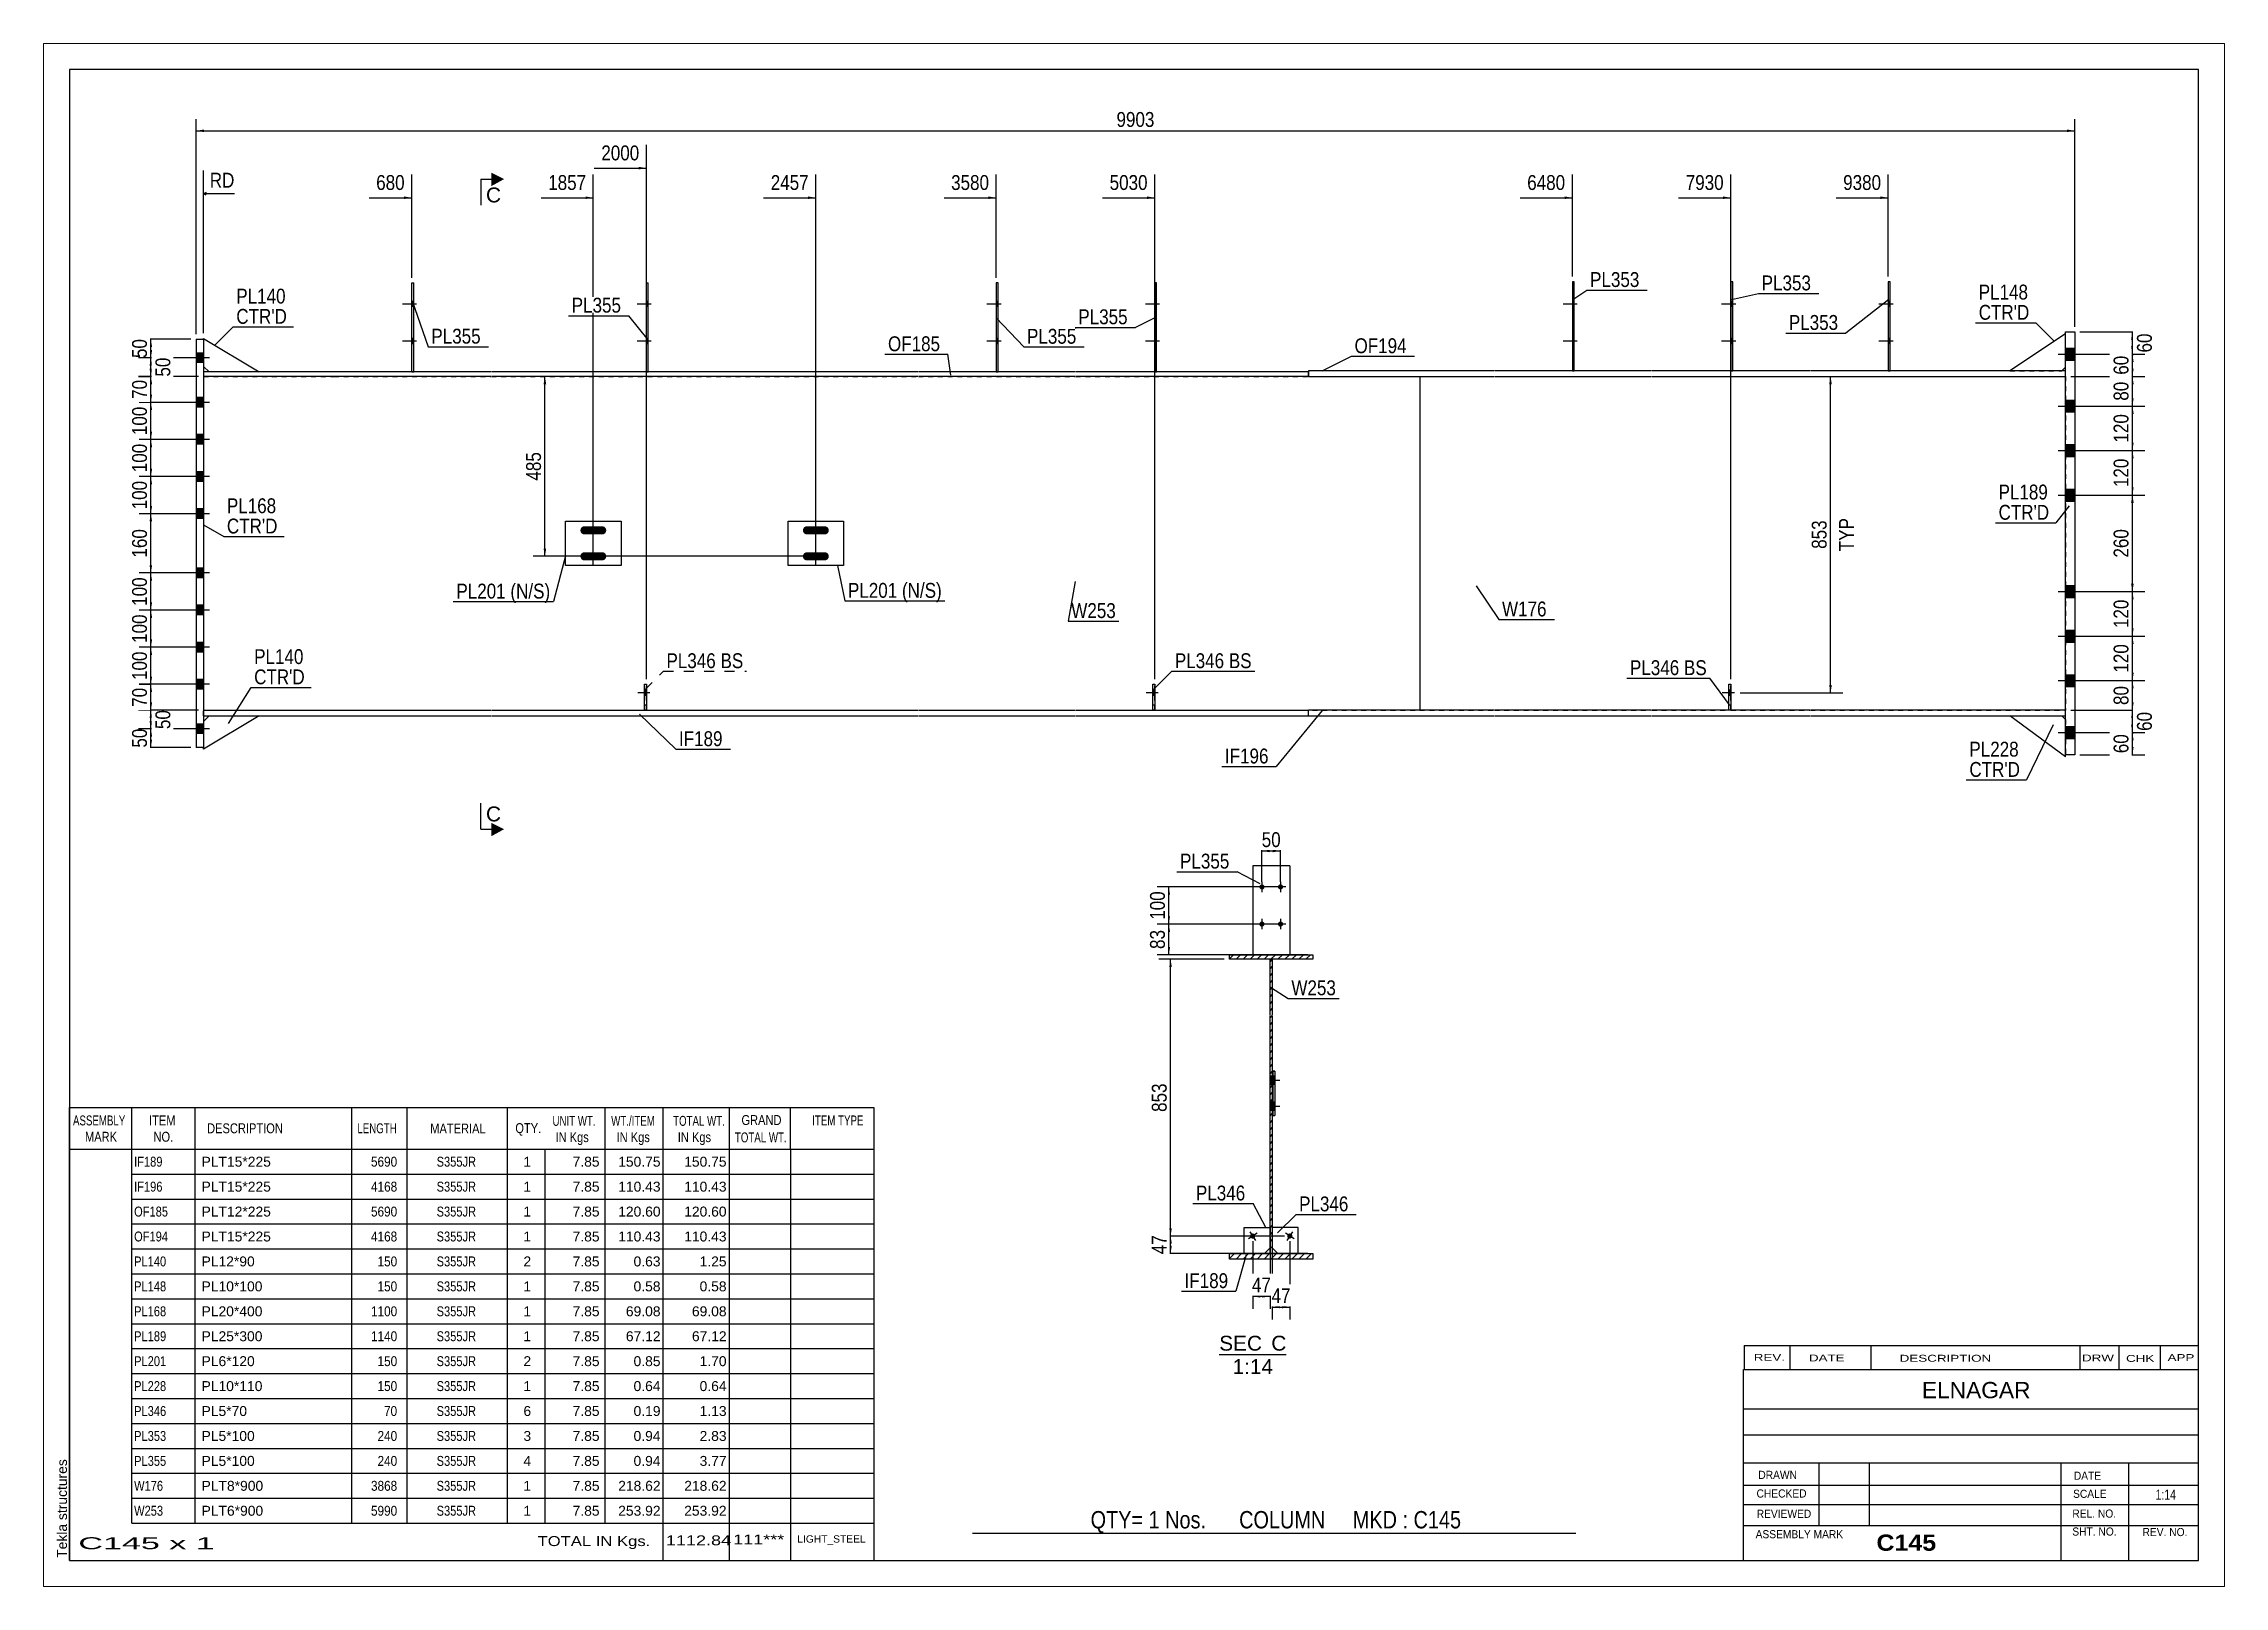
# Paper-space layout 'Layout1' of a CAD drawing. Header units: millimetres. Extents: x 0 to 420, y 0 to 297.
# The model-space entities are those that its viewports show. They can reach past a viewport. Long polylines and large blocks are cut down to what shows.
import ezdxf

# ---------------------------------------------------------------- set-up
doc = ezdxf.new("R2010")
doc.units = ezdxf.units.MM
doc.linetypes.add('DXK_LINE_DOT1', pattern=[1.8814, 0.9407, -0.9407])
doc.linetypes.add('DXK_LINE_DOT2', pattern=[3.9198, 1.9599, -1.9599])
doc.layers.add('Viewport layer', color=7, linetype='Continuous', plot=False)
doc.styles.add('Arial', font='ARIAL.TTF', dxfattribs={"height": 0.2})
doc.styles.add('Arial Bold', font='ARIALBD.TTF', dxfattribs={"height": 0.2})
doc.styles.add('Arial Narrow', font='ARIALN.TTF', dxfattribs={"height": 0.2})

# ---------------------------------------------------------------- blocks, each defined once
blk = doc.blocks.new('Unknown-623355831-1210')
at = {"color": 5, "linetype": 'Continuous'}
for p, q in [((170.26, 116.2), (-239.74, 116.2)), ((-239.74, 116.2), (-239.74, -170.8)), ((170.26, -170.8), (170.26, 116.2)), ((-239.74, -170.8), (170.26, -170.8))]:
    blk.add_line(p, q, dxfattribs=at)
at = {"color": 174, "linetype": 'Continuous', "style": 'Arial'}
blk.add_text('Tekla structures', height=1.9102, rotation=90, dxfattribs=at).set_placement((-240.24, -170.3))
blk = doc.blocks.new('Unknown-623355831-14 - 1255')
at = {"color": 1, "linetype": 'Continuous'}
blk.add_line((-18.32, -131.17), (-5.41, -131.17), dxfattribs=at)
at = {"color": 0, "linetype": 'Continuous'}
blk.add_wipeout([(-10.1, -130.42), (-10.1, -127.42), (-18.32, -127.42), (-18.32, -130.42)], dxfattribs=at)
blk.add_wipeout([(-5.41, -130.42), (-5.41, -127.42), (-8.3, -127.42), (-8.3, -130.42)], dxfattribs=at)
blk.add_wipeout([(-7.97, -134.92), (-7.97, -131.92), (-15.75, -131.92), (-15.75, -134.92)], dxfattribs=at)
at = {"color": 136, "linetype": 'Continuous', "style": 'Arial'}
for s, height, p in [('SEC', 2.865, (-18.32, -130.42)), ('C', 2.87, (-8.3, -130.42)), ('1:14', 2.865, (-15.75, -134.92))]:
    blk.add_text(s, height=height, dxfattribs=at).set_placement(p)
blk = doc.blocks.new('Part-623355831-1669 - 1530')
at = {"color": 2, "linetype": 'Continuous'}
for p, q in [((-101.37, 29.29), (-90.66, 29.29)), ((-101.37, 20.71), (-101.37, 29.29)), ((-90.66, 29.29), (-90.66, 20.71)), ((-90.66, 20.71), (-101.37, 20.71))]:
    blk.add_line(p, q, dxfattribs=at)
blk = doc.blocks.new('Part-623355831-1664 - 1530')
at = {"color": 2, "linetype": 'Continuous'}
for p, q in [((80.57, 75.36), (80.21, 75.36)), ((80.21, 75.36), (80.21, 58.21)), ((80.57, 58.21), (80.57, 75.36))]:
    blk.add_line(p, q, dxfattribs=at)
at = {"color": 7, "linetype": 'DXK_LINE_DOT1'}
blk.add_line((80.21, 58.21), (80.57, 58.21), dxfattribs=at)
blk = doc.blocks.new('Part-623355831-1536 - 1530')
at = {"color": 2, "linetype": 'Continuous'}
for p, q in [((-60.91, 75.14), (-61.27, 75.14)), ((-61.27, 75.14), (-61.27, 58)), ((-60.91, 58), (-60.91, 75.14))]:
    blk.add_line(p, q, dxfattribs=at)
at = {"color": 7, "linetype": 'DXK_LINE_DOT1'}
blk.add_line((-61.27, 58), (-60.91, 58), dxfattribs=at)
blk = doc.blocks.new('Part-623355831-1610 - 1530')
at = {"color": 2, "linetype": 'Continuous'}
for p, q in [((50.04, 75.36), (49.68, 75.36)), ((49.68, 75.36), (49.68, 58.21)), ((50.04, 58.21), (50.04, 75.36))]:
    blk.add_line(p, q, dxfattribs=at)
at = {"color": 7, "linetype": 'DXK_LINE_DOT1'}
blk.add_line((49.68, 58.21), (50.04, 58.21), dxfattribs=at)
blk = doc.blocks.new('Part-623355831-1675 - 1530')
at = {"color": 7, "linetype": 'DXK_LINE_DOT1'}
for p, q in [((-129, -7.14), (-129, -2.14)), ((-129, -2.14), (-128.65, -2.14)), ((-128.65, -7.14), (-128.65, -2.14)), ((-129, -6.07), (-128.65, -6.07)), ((-128.65, -7.14), (-129, -7.14))]:
    blk.add_line(p, q, dxfattribs=at)
blk = doc.blocks.new('Part-623355831-1615 - 1530')
at = {"color": 2, "linetype": 'Continuous'}
for p, q in [((110.89, 75.36), (110.53, 75.36)), ((110.53, 75.36), (110.53, 58.21)), ((110.89, 58.21), (110.89, 75.36))]:
    blk.add_line(p, q, dxfattribs=at)
at = {"color": 7, "linetype": 'DXK_LINE_DOT1'}
blk.add_line((110.53, 58.21), (110.89, 58.21), dxfattribs=at)
blk = doc.blocks.new('Part-623355831-1551 - 1530')
at = {"color": 2, "linetype": 'Continuous'}
for p, q in [((-173.83, 58), (-173.83, 75.14)), ((-173.83, 75.14), (-173.47, 75.14)), ((-173.47, 58), (-173.47, 75.14))]:
    blk.add_line(p, q, dxfattribs=at)
at = {"color": 7, "linetype": 'DXK_LINE_DOT1'}
blk.add_line((-173.83, 58), (-173.47, 58), dxfattribs=at)
blk = doc.blocks.new('Part-623355831-1886 - 1530')
at = {"color": 2, "linetype": 'Continuous'}
for p, q in [((-203.21, -8.21), (-213.93, -14.64)), ((-212.86, -8.21), (-213.93, -9.29)), ((-213.93, -14.64), (-213.93, -14.29))]:
    blk.add_line(p, q, dxfattribs=at)
at = {"color": 7, "linetype": 'DXK_LINE_DOT1'}
for p, q in [((-212.86, -8.21), (-203.21, -8.21)), ((-213.93, -9.29), (-213.93, -14.29))]:
    blk.add_line(p, q, dxfattribs=at)
blk = doc.blocks.new('Part-623355831-1637 - 1530')
at = {"color": 2, "linetype": 'Continuous'}
for p, q in [((79.85, -7.14), (79.85, -2.14)), ((79.85, -2.14), (80.21, -2.14)), ((80.21, -2.14), (80.21, -7.14))]:
    blk.add_line(p, q, dxfattribs=at)
at = {"color": 7, "linetype": 'DXK_LINE_DOT1'}
for p, q in [((79.85, -6.07), (80.21, -6.07)), ((80.21, -7.14), (79.85, -7.14))]:
    blk.add_line(p, q, dxfattribs=at)
blk = doc.blocks.new('Part-623355831-1573 - 1530')
at = {"color": 2, "linetype": 'Continuous'}
for p, q in [((-144.23, 29.29), (-133.51, 29.29)), ((-144.23, 20.71), (-144.23, 29.29)), ((-133.51, 29.29), (-133.51, 20.71)), ((-133.51, 20.71), (-144.23, 20.71))]:
    blk.add_line(p, q, dxfattribs=at)
blk = doc.blocks.new('Bolt-623355831-1584 - 1530')
at = {"linetype": 'Continuous'}
for points in [[(50.04, 70.57), (50.04, 71.57), (49.68, 71.57), (49.68, 70.57)], [(50.04, 70.57), (50.04, 71.57), (49.68, 71.57), (49.68, 70.57)], [(50.04, 63.43), (50.04, 64.43), (49.68, 64.43), (49.68, 63.43)], [(50.04, 63.43), (50.04, 64.43), (49.68, 64.43), (49.68, 63.43)]]:
    blk.add_hatch(color=3, dxfattribs=at).paths.add_polyline_path(points)
at = {"color": 3, "linetype": 'Continuous'}
for p, q in [((50.04, 71.57), (49.68, 71.57)), ((50.04, 71.57), (49.68, 71.57)), ((50.61, 71.07), (47.89, 71.07)), ((50.61, 71.07), (47.89, 71.07)), ((50.04, 70.57), (49.68, 70.57)), ((50.04, 70.57), (49.68, 70.57)), ((50.61, 63.93), (47.89, 63.93)), ((50.61, 63.93), (47.89, 63.93)), ((50.04, 64.43), (49.68, 64.43)), ((50.04, 64.43), (49.68, 64.43)), ((50.04, 63.43), (49.68, 63.43)), ((50.04, 63.43), (49.68, 63.43))]:
    blk.add_line(p, q, dxfattribs=at)
blk = doc.blocks.new('Bolt-623355831-1834 - 1530')
at = {"linetype": 'Continuous'}
for points in [[(-136.6, 26.94), (-136.43, 27.2), (-136.37, 27.5), (-136.43, 27.8), (-136.6, 28.06), (-136.86, 28.23), (-137.16, 28.29), (-140.59, 28.29), (-140.89, 28.23), (-141.14, 28.06), (-141.31, 27.8), (-141.37, 27.5), (-141.31, 27.2), (-141.14, 26.94), (-140.89, 26.77), (-140.59, 26.71), (-137.16, 26.71), (-136.86, 26.77)], [(-136.6, 21.94), (-136.43, 22.2), (-136.37, 22.5), (-136.43, 22.8), (-136.6, 23.06), (-136.86, 23.23), (-137.16, 23.29), (-140.59, 23.29), (-140.89, 23.23), (-141.14, 23.06), (-141.31, 22.8), (-141.37, 22.5), (-141.31, 22.2), (-141.14, 21.94), (-140.89, 21.77), (-140.59, 21.71), (-137.16, 21.71), (-136.86, 21.77)]]:
    blk.add_hatch(color=3, dxfattribs=at).paths.add_polyline_path(points)
at = {"color": 3, "linetype": 'Continuous'}
for p, q in [((-140.44, 27.5), (-137.3, 27.5)), ((-138.87, 25.93), (-138.87, 29.07)), ((-140.44, 22.5), (-137.3, 22.5)), ((-138.87, 20.93), (-138.87, 24.07))]:
    blk.add_line(p, q, dxfattribs=at)
blk = doc.blocks.new('Bolt-623355831-1585 - 1530')
at = {"linetype": 'Continuous'}
for points in [[(110.89, 70.57), (110.89, 71.57), (110.53, 71.57), (110.53, 70.57)], [(110.89, 70.57), (110.89, 71.57), (110.53, 71.57), (110.53, 70.57)], [(110.89, 63.43), (110.89, 64.43), (110.53, 64.43), (110.53, 63.43)], [(110.89, 63.43), (110.89, 64.43), (110.53, 64.43), (110.53, 63.43)]]:
    blk.add_hatch(color=3, dxfattribs=at).paths.add_polyline_path(points)
at = {"color": 3, "linetype": 'Continuous'}
for p, q in [((110.89, 71.57), (110.53, 71.57)), ((110.89, 71.57), (110.53, 71.57)), ((111.46, 71.07), (108.74, 71.07)), ((111.46, 71.07), (108.74, 71.07)), ((110.89, 70.57), (110.53, 70.57)), ((110.89, 70.57), (110.53, 70.57)), ((111.46, 63.93), (108.74, 63.93)), ((111.46, 63.93), (108.74, 63.93)), ((110.89, 64.43), (110.53, 64.43)), ((110.89, 64.43), (110.53, 64.43)), ((110.89, 63.43), (110.53, 63.43)), ((110.89, 63.43), (110.53, 63.43))]:
    blk.add_line(p, q, dxfattribs=at)
blk = doc.blocks.new('Bolt-623355831-1586 - 1530')
at = {"linetype": 'Continuous'}
blk.add_hatch(color=3, dxfattribs=at).paths.add_polyline_path([(80.21, -4.29), (80.21, -3.29), (79.85, -3.29), (79.85, -4.29)])
at = {"color": 3, "linetype": 'Continuous'}
for p, q in [((80.89, -3.79), (78.53, -3.79)), ((80.21, -3.29), (79.85, -3.29)), ((80.21, -4.29), (79.85, -4.29))]:
    blk.add_line(p, q, dxfattribs=at)
blk = doc.blocks.new('Bolt-623355831-1587 - 1530')
at = {"color": 3, "linetype": 'DXK_LINE_DOT2'}
for p, q in [((80.89, -3.79), (78.53, -3.79)), ((80.21, -3.29), (79.85, -3.29)), ((80.21, -4.29), (79.85, -4.29))]:
    blk.add_line(p, q, dxfattribs=at)
blk = doc.blocks.new('Part-623355831-1971 - 1530')
at = {"color": 2, "linetype": 'Continuous'}
for p, q in [((-1.14, 58.21), (-1.14, 57.14)), ((34.58, 58.21), (-1.14, 58.21)), ((-1.14, 57.14), (34.58, 57.14)), ((64.89, 58.21), (34.68, 58.21)), ((34.68, 57.14), (64.89, 57.14)), ((95.43, 58.21), (64.99, 58.21)), ((64.99, 57.14), (95.43, 57.14)), ((144.66, 58.21), (95.53, 58.21)), ((95.53, 57.14), (144.66, 57.14))]:
    blk.add_line(p, q, dxfattribs=at)
at = {"color": 7, "linetype": 'DXK_LINE_DOT1'}
blk.add_line((144.66, 57.14), (144.66, 58.21), dxfattribs=at)
blk = doc.blocks.new('Bolt-623355831-1588 - 1530')
at = {"linetype": 'Continuous'}
for points in [[(80.57, 70.57), (80.57, 71.57), (80.21, 71.57), (80.21, 70.57)], [(80.57, 70.57), (80.57, 71.57), (80.21, 71.57), (80.21, 70.57)], [(80.57, 63.43), (80.57, 64.43), (80.21, 64.43), (80.21, 63.43)], [(80.57, 63.43), (80.57, 64.43), (80.21, 64.43), (80.21, 63.43)]]:
    blk.add_hatch(color=3, dxfattribs=at).paths.add_polyline_path(points)
at = {"color": 3, "linetype": 'Continuous'}
for p, q in [((80.57, 71.57), (80.21, 71.57)), ((80.57, 71.57), (80.21, 71.57)), ((81.14, 71.07), (78.43, 71.07)), ((81.14, 71.07), (78.43, 71.07)), ((80.57, 70.57), (80.21, 70.57)), ((80.57, 70.57), (80.21, 70.57)), ((81.14, 63.93), (78.43, 63.93)), ((81.14, 63.93), (78.43, 63.93)), ((80.57, 64.43), (80.21, 64.43)), ((80.57, 64.43), (80.21, 64.43)), ((80.57, 63.43), (80.21, 63.43)), ((80.57, 63.43), (80.21, 63.43))]:
    blk.add_line(p, q, dxfattribs=at)
blk = doc.blocks.new('Bolt-623355831-1670 - 1530')
at = {"linetype": 'Continuous'}
for points in [[(-173.47, 70.57), (-173.47, 71.57), (-173.83, 71.57), (-173.83, 70.57)], [(-173.47, 70.57), (-173.47, 71.57), (-173.83, 71.57), (-173.83, 70.57)], [(-173.47, 63.43), (-173.47, 64.43), (-173.83, 64.43), (-173.83, 63.43)], [(-173.47, 63.43), (-173.47, 64.43), (-173.83, 64.43), (-173.83, 63.43)]]:
    blk.add_hatch(color=3, dxfattribs=at).paths.add_polyline_path(points)
at = {"color": 3, "linetype": 'Continuous'}
for p, q in [((-173.47, 71.57), (-173.83, 71.57)), ((-173.47, 71.57), (-173.83, 71.57)), ((-172.9, 71.07), (-175.61, 71.07)), ((-172.9, 71.07), (-175.61, 71.07)), ((-173.47, 70.57), (-173.83, 70.57)), ((-173.47, 70.57), (-173.83, 70.57)), ((-172.9, 63.93), (-175.61, 63.93)), ((-172.9, 63.93), (-175.61, 63.93)), ((-173.47, 64.43), (-173.83, 64.43)), ((-173.47, 64.43), (-173.83, 64.43)), ((-173.47, 63.43), (-173.83, 63.43)), ((-173.47, 63.43), (-173.83, 63.43))]:
    blk.add_line(p, q, dxfattribs=at)
blk = doc.blocks.new('Part-623355831-1852 - 1530')
at = {"color": 7, "linetype": 'DXK_LINE_DOT1'}
for p, q in [((-213.93, 57.14), (-213.93, -7.14)), ((-213.93, 57.14), (-188.93, 57.14)), ((-188.83, 57.14), (-158.61, 57.14)), ((-158.51, 57.14), (-76.37, 57.14)), ((-76.27, 57.14), (-46.06, 57.14)), ((-45.96, 57.14), (-15.52, 57.14)), ((-15.42, 57.14), (20.29, 57.14)), ((20.29, 57.14), (20.29, -7.14)), ((-213.93, -7.14), (-188.93, -7.14)), ((-188.83, -7.14), (-158.61, -7.14)), ((-158.51, -7.14), (-129, -7.14)), ((-128.65, -7.14), (-76.37, -7.14)), ((-76.27, -7.14), (-46.06, -7.14)), ((-45.96, -7.14), (-31.1, -7.14)), ((-30.74, -7.14), (-15.52, -7.14)), ((-15.42, -7.14), (20.29, -7.14))]:
    blk.add_line(p, q, dxfattribs=at)
blk = doc.blocks.new('Part-623355831-1659 - 1530')
at = {"color": 7, "linetype": 'DXK_LINE_DOT1'}
for p, q in [((79.85, -7.14), (79.85, -2.14)), ((79.85, -2.14), (80.21, -2.14)), ((80.21, -7.14), (80.21, -2.14))]:
    blk.add_line(p, q, dxfattribs=at)
blk = doc.blocks.new('Part-623355831-1915 - 1530')
at = {"color": 2, "linetype": 'Continuous'}
for p, q in [((-215.36, 64.29), (-213.93, 64.29)), ((-215.36, 64.29), (-215.36, -14.29)), ((-213.93, 64.29), (-213.93, -14.29)), ((-213.93, -14.29), (-215.36, -14.29))]:
    blk.add_line(p, q, dxfattribs=at)
blk = doc.blocks.new('Bolt-623355831-1681 - 1530')
at = {"color": 3, "linetype": 'DXK_LINE_DOT2'}
for p, q in [((-127.97, -3.79), (-130.32, -3.79)), ((-128.65, -3.29), (-129, -3.29)), ((-128.65, -4.29), (-129, -4.29))]:
    blk.add_line(p, q, dxfattribs=at)
blk = doc.blocks.new('Part-623355831-1881 - 1530')
at = {"color": 2, "linetype": 'Continuous'}
for p, q in [((-213.93, 64.29), (-213.93, 64.43)), ((-213.93, 64.43), (-203.21, 58)), ((-213.93, 59.07), (-212.86, 58))]:
    blk.add_line(p, q, dxfattribs=at)
at = {"color": 7, "linetype": 'DXK_LINE_DOT1'}
for p, q in [((-213.93, 64.29), (-213.93, 59.07)), ((-203.21, 58), (-212.86, 58))]:
    blk.add_line(p, q, dxfattribs=at)
blk = doc.blocks.new('Bolt-623355831-1682 - 1530')
at = {"linetype": 'Continuous'}
for points in [[(-93.74, 26.94), (-93.57, 27.2), (-93.51, 27.5), (-93.57, 27.8), (-93.74, 28.06), (-94, 28.23), (-94.3, 28.29), (-97.73, 28.29), (-98.03, 28.23), (-98.28, 28.06), (-98.45, 27.8), (-98.51, 27.5), (-98.45, 27.2), (-98.28, 26.94), (-98.03, 26.77), (-97.73, 26.71), (-94.3, 26.71), (-94, 26.77)], [(-93.74, 21.94), (-93.57, 22.2), (-93.51, 22.5), (-93.57, 22.8), (-93.74, 23.06), (-94, 23.23), (-94.3, 23.29), (-97.73, 23.29), (-98.03, 23.23), (-98.28, 23.06), (-98.45, 22.8), (-98.51, 22.5), (-98.45, 22.2), (-98.28, 21.94), (-98.03, 21.77), (-97.73, 21.71), (-94.3, 21.71), (-94, 21.77)]]:
    blk.add_hatch(color=3, dxfattribs=at).paths.add_polyline_path(points)
at = {"color": 3, "linetype": 'Continuous'}
for p, q in [((-97.59, 27.5), (-94.44, 27.5)), ((-96.01, 25.93), (-96.01, 29.07)), ((-97.59, 22.5), (-94.44, 22.5)), ((-96.01, 20.93), (-96.01, 24.07))]:
    blk.add_line(p, q, dxfattribs=at)
blk = doc.blocks.new('Bolt-623355831-1683 - 1530')
at = {"linetype": 'Continuous'}
blk.add_hatch(color=3, dxfattribs=at).paths.add_polyline_path([(-128.65, -4.29), (-128.65, -3.29), (-129, -3.29), (-129, -4.29)])
at = {"color": 3, "linetype": 'Continuous'}
for p, q in [((-127.97, -3.79), (-130.32, -3.79)), ((-128.65, -3.29), (-129, -3.29)), ((-128.65, -4.29), (-129, -4.29))]:
    blk.add_line(p, q, dxfattribs=at)
blk = doc.blocks.new('Bolt-623355831-1684 - 1530')
at = {"linetype": 'Continuous'}
for points in [[(-128.28, 70.57), (-128.28, 71.57), (-128.64, 71.57), (-128.64, 70.57)], [(-128.28, 70.57), (-128.28, 71.57), (-128.64, 71.57), (-128.64, 70.57)], [(-128.28, 63.43), (-128.28, 64.43), (-128.64, 64.43), (-128.64, 63.43)], [(-128.28, 63.43), (-128.28, 64.43), (-128.64, 64.43), (-128.64, 63.43)]]:
    blk.add_hatch(color=3, dxfattribs=at).paths.add_polyline_path(points)
at = {"color": 3, "linetype": 'Continuous'}
for p, q in [((-128.28, 71.57), (-128.64, 71.57)), ((-128.28, 71.57), (-128.64, 71.57)), ((-127.71, 71.07), (-130.42, 71.07)), ((-127.71, 71.07), (-130.42, 71.07)), ((-128.28, 70.57), (-128.64, 70.57)), ((-128.28, 70.57), (-128.64, 70.57)), ((-127.71, 63.93), (-130.42, 63.93)), ((-127.71, 63.93), (-130.42, 63.93)), ((-128.28, 64.43), (-128.64, 64.43)), ((-128.28, 64.43), (-128.64, 64.43)), ((-128.28, 63.43), (-128.64, 63.43)), ((-128.28, 63.43), (-128.64, 63.43))]:
    blk.add_line(p, q, dxfattribs=at)
blk = doc.blocks.new('Part-623355831-1689 - 1530')
at = {"color": 2, "linetype": 'Continuous'}
for p, q in [((-129, -7.14), (-129, -2.14)), ((-129, -2.14), (-128.65, -2.14)), ((-128.65, -2.14), (-128.65, -7.14))]:
    blk.add_line(p, q, dxfattribs=at)
blk = doc.blocks.new('Part-623355831-1694 - 1530')
at = {"color": 7, "linetype": 'DXK_LINE_DOT1'}
for p, q in [((-31.1, -7.14), (-31.1, -2.14)), ((-31.1, -2.14), (-30.74, -2.14)), ((-30.74, -7.14), (-30.74, -2.14)), ((-31.1, -6.07), (-30.74, -6.07)), ((-30.74, -7.14), (-31.1, -7.14))]:
    blk.add_line(p, q, dxfattribs=at)
blk = doc.blocks.new('Part-623355831-1699 - 1530')
at = {"color": 2, "linetype": 'Continuous'}
for p, q in [((-31.1, -7.14), (-31.1, -2.14)), ((-31.1, -2.14), (-30.74, -2.14)), ((-30.74, -2.14), (-30.74, -7.14))]:
    blk.add_line(p, q, dxfattribs=at)
blk = doc.blocks.new('Bolt-623355831-1831 - 1530')
at = {"linetype": 'Continuous'}
for points in [[(-60.91, 70.57), (-60.91, 71.57), (-61.27, 71.57), (-61.27, 70.57)], [(-60.91, 70.57), (-60.91, 71.57), (-61.27, 71.57), (-61.27, 70.57)], [(-60.91, 63.43), (-60.91, 64.43), (-61.27, 64.43), (-61.27, 63.43)], [(-60.91, 63.43), (-60.91, 64.43), (-61.27, 64.43), (-61.27, 63.43)]]:
    blk.add_hatch(color=3, dxfattribs=at).paths.add_polyline_path(points)
at = {"color": 3, "linetype": 'Continuous'}
for p, q in [((-60.91, 71.57), (-61.27, 71.57)), ((-60.91, 71.57), (-61.27, 71.57)), ((-60.34, 71.07), (-63.06, 71.07)), ((-60.34, 71.07), (-63.06, 71.07)), ((-60.91, 70.57), (-61.27, 70.57)), ((-60.91, 70.57), (-61.27, 70.57)), ((-60.34, 63.93), (-63.06, 63.93)), ((-60.34, 63.93), (-63.06, 63.93)), ((-60.91, 64.43), (-61.27, 64.43)), ((-60.91, 64.43), (-61.27, 64.43)), ((-60.91, 63.43), (-61.27, 63.43)), ((-60.91, 63.43), (-61.27, 63.43))]:
    blk.add_line(p, q, dxfattribs=at)
blk = doc.blocks.new('Part-623355831-1752 - 1530')
at = {"color": 2, "linetype": 'Continuous'}
for p, q in [((144.66, -16.07), (133.94, -8.21)), ((143.94, -8.21), (144.66, -8.93)), ((144.66, -16.07), (144.66, -15.71))]:
    blk.add_line(p, q, dxfattribs=at)
at = {"color": 7, "linetype": 'DXK_LINE_DOT1'}
for p, q in [((133.94, -8.21), (143.94, -8.21)), ((144.66, -8.93), (144.66, -15.71))]:
    blk.add_line(p, q, dxfattribs=at)
blk = doc.blocks.new('Part-623355831-1845 - 1530')
at = {"color": 2, "linetype": 'Continuous'}
for p, q in [((-128.64, 58), (-128.64, 75.14)), ((-128.64, 75.14), (-128.28, 75.14)), ((-128.28, 58), (-128.28, 75.14))]:
    blk.add_line(p, q, dxfattribs=at)
at = {"color": 7, "linetype": 'DXK_LINE_DOT1'}
blk.add_line((-128.64, 58), (-128.28, 58), dxfattribs=at)
blk = doc.blocks.new('Part-623355831-1774 - 1530')
at = {"color": 2, "linetype": 'Continuous'}
blk.add_line((20.29, 57.14), (20.29, -7.14), dxfattribs=at)
at = {"color": 7, "linetype": 'DXK_LINE_DOT1'}
for p, q in [((20.29, 57.14), (34.58, 57.14)), ((34.68, 57.14), (64.89, 57.14)), ((64.99, 57.14), (95.43, 57.14)), ((95.53, 57.14), (144.66, 57.14)), ((144.66, 57.14), (144.66, -7.14)), ((20.29, -7.14), (34.58, -7.14)), ((34.68, -7.14), (64.89, -7.14)), ((64.99, -7.14), (79.85, -7.14)), ((80.21, -7.14), (95.43, -7.14)), ((95.53, -7.14), (144.66, -7.14))]:
    blk.add_line(p, q, dxfattribs=at)
blk = doc.blocks.new('Part-623355831-1803 - 1530')
at = {"color": 2, "linetype": 'Continuous'}
for p, q in [((144.66, 65.71), (146.44, 65.71)), ((144.66, -15.71), (144.66, 65.71)), ((146.44, 65.71), (146.44, -15.71)), ((146.44, -15.71), (144.66, -15.71))]:
    blk.add_line(p, q, dxfattribs=at)
blk = doc.blocks.new('Part-623355831-1830 - 1530')
at = {"color": 2, "linetype": 'Continuous'}
for p, q in [((-1.14, -8.21), (-1.14, -7.14)), ((34.58, -7.14), (-1.14, -7.14)), ((-1.14, -8.21), (34.58, -8.21)), ((64.89, -7.14), (34.68, -7.14)), ((34.68, -8.21), (64.89, -8.21)), ((95.43, -7.14), (64.99, -7.14)), ((64.99, -8.21), (95.43, -8.21)), ((144.66, -7.14), (95.53, -7.14)), ((95.53, -8.21), (144.66, -8.21))]:
    blk.add_line(p, q, dxfattribs=at)
at = {"color": 7, "linetype": 'DXK_LINE_DOT1'}
blk.add_line((144.66, -8.21), (144.66, -7.14), dxfattribs=at)
blk = doc.blocks.new('Bolt-623355831-1832 - 1530')
at = {"color": 3, "linetype": 'DXK_LINE_DOT2'}
for p, q in [((-30.06, -3.79), (-32.42, -3.79)), ((-30.74, -3.29), (-31.1, -3.29)), ((-30.74, -4.29), (-31.1, -4.29))]:
    blk.add_line(p, q, dxfattribs=at)
blk = doc.blocks.new('Bolt-623355831-1833 - 1530')
at = {"linetype": 'Continuous'}
blk.add_hatch(color=3, dxfattribs=at).paths.add_polyline_path([(-30.74, -4.29), (-30.74, -3.29), (-31.1, -3.29), (-31.1, -4.29)])
at = {"color": 3, "linetype": 'Continuous'}
for p, q in [((-30.06, -3.79), (-32.42, -3.79)), ((-30.74, -3.29), (-31.1, -3.29)), ((-30.74, -4.29), (-31.1, -4.29))]:
    blk.add_line(p, q, dxfattribs=at)
blk = doc.blocks.new('Bolt-623355831-1835 - 1530')
at = {"linetype": 'Continuous'}
for points in [[(-30.38, 70.57), (-30.38, 71.57), (-30.74, 71.57), (-30.74, 70.57)], [(-30.38, 70.57), (-30.38, 71.57), (-30.74, 71.57), (-30.74, 70.57)], [(-30.38, 63.43), (-30.38, 64.43), (-30.74, 64.43), (-30.74, 63.43)], [(-30.38, 63.43), (-30.38, 64.43), (-30.74, 64.43), (-30.74, 63.43)]]:
    blk.add_hatch(color=3, dxfattribs=at).paths.add_polyline_path(points)
at = {"color": 3, "linetype": 'Continuous'}
for p, q in [((-30.38, 71.57), (-30.74, 71.57)), ((-30.38, 71.57), (-30.74, 71.57)), ((-29.81, 71.07), (-32.52, 71.07)), ((-29.81, 71.07), (-32.52, 71.07)), ((-30.38, 70.57), (-30.74, 70.57)), ((-30.38, 70.57), (-30.74, 70.57)), ((-29.81, 63.93), (-32.52, 63.93)), ((-29.81, 63.93), (-32.52, 63.93)), ((-30.38, 64.43), (-30.74, 64.43)), ((-30.38, 64.43), (-30.74, 64.43)), ((-30.38, 63.43), (-30.74, 63.43)), ((-30.38, 63.43), (-30.74, 63.43))]:
    blk.add_line(p, q, dxfattribs=at)
blk = doc.blocks.new('Part-623355831-1840 - 1530')
at = {"color": 2, "linetype": 'Continuous'}
for p, q in [((-30.38, 75.14), (-30.74, 75.14)), ((-30.74, 75.14), (-30.74, 58)), ((-30.38, 58), (-30.38, 75.14))]:
    blk.add_line(p, q, dxfattribs=at)
at = {"color": 7, "linetype": 'DXK_LINE_DOT1'}
blk.add_line((-30.74, 58), (-30.38, 58), dxfattribs=at)
blk = doc.blocks.new('Bolt-623355831-1846 - 1530')
at = {"linetype": 'Continuous'}
for points in [[(-215.36, 61.64), (-215.36, 59.79), (-213.93, 59.79), (-213.93, 61.64)], [(-215.36, 61.64), (-215.36, 59.79), (-213.93, 59.79), (-213.93, 61.64)], [(-215.36, 53.07), (-215.36, 51.21), (-213.93, 51.21), (-213.93, 53.07)], [(-215.36, 53.07), (-215.36, 51.21), (-213.93, 51.21), (-213.93, 53.07)], [(-215.36, 45.93), (-215.36, 44.07), (-213.93, 44.07), (-213.93, 45.93)], [(-215.36, 45.93), (-215.36, 44.07), (-213.93, 44.07), (-213.93, 45.93)], [(-215.36, 38.79), (-215.36, 36.93), (-213.93, 36.93), (-213.93, 38.79)], [(-215.36, 38.79), (-215.36, 36.93), (-213.93, 36.93), (-213.93, 38.79)], [(-215.36, 31.64), (-215.36, 29.79), (-213.93, 29.79), (-213.93, 31.64)], [(-215.36, 31.64), (-215.36, 29.79), (-213.93, 29.79), (-213.93, 31.64)], [(-215.36, 20.21), (-215.36, 18.36), (-213.93, 18.36), (-213.93, 20.21)], [(-215.36, 20.21), (-215.36, 18.36), (-213.93, 18.36), (-213.93, 20.21)], [(-215.36, 13.07), (-215.36, 11.21), (-213.93, 11.21), (-213.93, 13.07)], [(-215.36, 13.07), (-215.36, 11.21), (-213.93, 11.21), (-213.93, 13.07)], [(-215.36, 5.93), (-215.36, 4.07), (-213.93, 4.07), (-213.93, 5.93)], [(-215.36, 5.93), (-215.36, 4.07), (-213.93, 4.07), (-213.93, 5.93)], [(-215.36, -1.21), (-215.36, -3.07), (-213.93, -3.07), (-213.93, -1.21)], [(-215.36, -1.21), (-215.36, -3.07), (-213.93, -3.07), (-213.93, -1.21)], [(-215.36, -9.79), (-215.36, -11.64), (-213.93, -11.64), (-213.93, -9.79)], [(-215.36, -9.79), (-215.36, -11.64), (-213.93, -11.64), (-213.93, -9.79)]]:
    blk.add_hatch(color=3, dxfattribs=at).paths.add_polyline_path(points)
at = {"color": 3, "linetype": 'Continuous'}
for p, q in [((-212.79, 60.71), (-220.36, 60.71)), ((-212.79, 60.71), (-220.36, 60.71)), ((-213.93, 61.64), (-215.36, 61.64)), ((-213.93, 61.64), (-215.36, 61.64)), ((-213.93, 59.79), (-215.36, 59.79)), ((-213.93, 59.79), (-215.36, 59.79)), ((-212.79, 52.14), (-220.36, 52.14)), ((-212.79, 52.14), (-220.36, 52.14)), ((-213.93, 53.07), (-215.36, 53.07)), ((-213.93, 53.07), (-215.36, 53.07)), ((-213.93, 51.21), (-215.36, 51.21)), ((-213.93, 51.21), (-215.36, 51.21)), ((-212.79, 45), (-220.36, 45)), ((-212.79, 45), (-220.36, 45)), ((-213.93, 45.93), (-215.36, 45.93)), ((-213.93, 45.93), (-215.36, 45.93)), ((-213.93, 44.07), (-215.36, 44.07)), ((-213.93, 44.07), (-215.36, 44.07)), ((-212.79, 37.86), (-220.36, 37.86)), ((-212.79, 37.86), (-220.36, 37.86)), ((-213.93, 38.79), (-215.36, 38.79)), ((-213.93, 38.79), (-215.36, 38.79)), ((-213.93, 36.93), (-215.36, 36.93)), ((-213.93, 36.93), (-215.36, 36.93)), ((-212.79, 30.71), (-220.36, 30.71)), ((-212.79, 30.71), (-220.36, 30.71)), ((-213.93, 31.64), (-215.36, 31.64)), ((-213.93, 31.64), (-215.36, 31.64)), ((-213.93, 29.79), (-215.36, 29.79)), ((-213.93, 29.79), (-215.36, 29.79)), ((-212.79, 19.29), (-220.36, 19.29)), ((-212.79, 19.29), (-220.36, 19.29)), ((-213.93, 20.21), (-215.36, 20.21)), ((-213.93, 20.21), (-215.36, 20.21)), ((-213.93, 18.36), (-215.36, 18.36)), ((-213.93, 18.36), (-215.36, 18.36)), ((-213.93, 13.07), (-215.36, 13.07)), ((-213.93, 13.07), (-215.36, 13.07)), ((-212.79, 12.14), (-220.36, 12.14)), ((-212.79, 12.14), (-220.36, 12.14)), ((-213.93, 11.21), (-215.36, 11.21)), ((-213.93, 11.21), (-215.36, 11.21)), ((-212.79, 5), (-220.36, 5)), ((-212.79, 5), (-220.36, 5)), ((-213.93, 5.93), (-215.36, 5.93)), ((-213.93, 5.93), (-215.36, 5.93)), ((-213.93, 4.07), (-215.36, 4.07)), ((-213.93, 4.07), (-215.36, 4.07)), ((-212.79, -2.14), (-220.36, -2.14)), ((-212.79, -2.14), (-220.36, -2.14)), ((-213.93, -1.21), (-215.36, -1.21)), ((-213.93, -1.21), (-215.36, -1.21)), ((-213.93, -3.07), (-215.36, -3.07)), ((-213.93, -3.07), (-215.36, -3.07)), ((-212.79, -10.71), (-220.36, -10.71)), ((-212.79, -10.71), (-220.36, -10.71)), ((-213.93, -9.79), (-215.36, -9.79)), ((-213.93, -9.79), (-215.36, -9.79)), ((-213.93, -11.64), (-215.36, -11.64)), ((-213.93, -11.64), (-215.36, -11.64))]:
    blk.add_line(p, q, dxfattribs=at)
blk = doc.blocks.new('Bolt-623355831-1847 - 1530')
at = {"linetype": 'Continuous'}
for points in [[(144.66, 62.57), (144.66, 60.29), (146.44, 60.29), (146.44, 62.57)], [(144.66, 62.57), (144.66, 60.29), (146.44, 60.29), (146.44, 62.57)], [(144.66, 52.57), (144.66, 50.29), (146.44, 50.29), (146.44, 52.57)], [(144.66, 52.57), (144.66, 50.29), (146.44, 50.29), (146.44, 52.57)], [(144.66, 44), (144.66, 41.71), (146.44, 41.71), (146.44, 44)], [(144.66, 44), (144.66, 41.71), (146.44, 41.71), (146.44, 44)], [(144.66, 35.43), (144.66, 33.14), (146.44, 33.14), (146.44, 35.43)], [(144.66, 35.43), (144.66, 33.14), (146.44, 33.14), (146.44, 35.43)], [(144.66, 16.86), (144.66, 14.57), (146.44, 14.57), (146.44, 16.86)], [(144.66, 16.86), (144.66, 14.57), (146.44, 14.57), (146.44, 16.86)], [(144.66, 8.29), (144.66, 6), (146.44, 6), (146.44, 8.29)], [(144.66, 8.29), (144.66, 6), (146.44, 6), (146.44, 8.29)], [(144.66, -0.29), (144.66, -2.57), (146.44, -2.57), (146.44, -0.29)], [(144.66, -0.29), (144.66, -2.57), (146.44, -2.57), (146.44, -0.29)], [(144.66, -10.29), (144.66, -12.57), (146.44, -12.57), (146.44, -10.29)], [(144.66, -10.29), (144.66, -12.57), (146.44, -12.57), (146.44, -10.29)]]:
    blk.add_hatch(color=3, dxfattribs=at).paths.add_polyline_path(points)
at = {"color": 3, "linetype": 'Continuous'}
for p, q in [((143.25, 61.43), (151.8, 61.43)), ((143.25, 61.43), (151.8, 61.43)), ((144.66, 62.57), (146.44, 62.57)), ((144.66, 62.57), (146.44, 62.57)), ((144.66, 60.29), (146.44, 60.29)), ((144.66, 60.29), (146.44, 60.29)), ((143.25, 51.43), (151.8, 51.43)), ((143.25, 51.43), (151.8, 51.43)), ((144.66, 52.57), (146.44, 52.57)), ((144.66, 52.57), (146.44, 52.57)), ((144.66, 50.29), (146.44, 50.29)), ((144.66, 50.29), (146.44, 50.29)), ((143.25, 42.86), (151.8, 42.86)), ((143.25, 42.86), (151.8, 42.86)), ((144.66, 44), (146.44, 44)), ((144.66, 44), (146.44, 44)), ((144.66, 41.71), (146.44, 41.71)), ((144.66, 41.71), (146.44, 41.71)), ((143.25, 34.29), (151.8, 34.29)), ((143.25, 34.29), (151.8, 34.29)), ((144.66, 35.43), (146.44, 35.43)), ((144.66, 35.43), (146.44, 35.43)), ((144.66, 33.14), (146.44, 33.14)), ((144.66, 33.14), (146.44, 33.14)), ((144.66, 16.86), (146.44, 16.86)), ((144.66, 16.86), (146.44, 16.86)), ((143.25, 15.71), (151.8, 15.71)), ((143.25, 15.71), (151.8, 15.71)), ((144.66, 14.57), (146.44, 14.57)), ((144.66, 14.57), (146.44, 14.57)), ((143.25, 7.14), (151.8, 7.14)), ((143.25, 7.14), (151.8, 7.14)), ((144.66, 8.29), (146.44, 8.29)), ((144.66, 8.29), (146.44, 8.29)), ((144.66, 6), (146.44, 6)), ((144.66, 6), (146.44, 6)), ((143.25, -1.43), (151.8, -1.43)), ((143.25, -1.43), (151.8, -1.43)), ((144.66, -0.29), (146.44, -0.29)), ((144.66, -0.29), (146.44, -0.29)), ((144.66, -2.57), (146.44, -2.57)), ((144.66, -2.57), (146.44, -2.57)), ((143.25, -11.43), (151.8, -11.43)), ((143.25, -11.43), (151.8, -11.43)), ((144.66, -10.29), (146.44, -10.29)), ((144.66, -10.29), (146.44, -10.29)), ((144.66, -12.57), (146.44, -12.57)), ((144.66, -12.57), (146.44, -12.57))]:
    blk.add_line(p, q, dxfattribs=at)
blk = doc.blocks.new('Part-623355831-1944 - 1530')
at = {"color": 2, "linetype": 'Continuous'}
for p, q in [((144.66, 65.36), (133.94, 58.21)), ((143.94, 58.21), (144.66, 58.93))]:
    blk.add_line(p, q, dxfattribs=at)
at = {"color": 7, "linetype": 'DXK_LINE_DOT1'}
for p, q in [((144.66, 58.93), (144.66, 65.36)), ((133.94, 58.21), (143.94, 58.21))]:
    blk.add_line(p, q, dxfattribs=at)
blk = doc.blocks.new('Part-623355831-1949 - 1530')
at = {"color": 2, "linetype": 'Continuous'}
for p, q in [((-213.93, -7.14), (-188.93, -7.14)), ((-213.93, -8.21), (-188.93, -8.21)), ((-188.83, -7.14), (-158.61, -7.14)), ((-188.83, -8.21), (-158.61, -8.21)), ((-158.51, -7.14), (-76.37, -7.14)), ((-158.51, -8.21), (-76.37, -8.21)), ((-76.27, -7.14), (-46.06, -7.14)), ((-76.27, -8.21), (-46.06, -8.21)), ((-45.96, -7.14), (-15.52, -7.14)), ((-45.96, -8.21), (-15.52, -8.21)), ((-15.42, -7.14), (-1.14, -7.14)), ((-15.42, -8.21), (-1.14, -8.21)), ((-1.14, -8.21), (-1.14, -7.14))]:
    blk.add_line(p, q, dxfattribs=at)
at = {"color": 7, "linetype": 'DXK_LINE_DOT1'}
blk.add_line((-213.93, -8.21), (-213.93, -7.14), dxfattribs=at)
blk = doc.blocks.new('Part-623355831-1993 - 1530')
at = {"color": 2, "linetype": 'Continuous'}
for p, q in [((-188.93, 58), (-213.93, 58)), ((-188.93, 57.14), (-213.93, 57.14)), ((-158.61, 58), (-188.83, 58)), ((-158.61, 57.14), (-188.83, 57.14)), ((-76.37, 58), (-158.51, 58)), ((-76.37, 57.14), (-158.51, 57.14)), ((-46.06, 58), (-76.27, 58)), ((-46.06, 57.14), (-76.27, 57.14)), ((-15.52, 58), (-45.96, 58)), ((-15.52, 57.14), (-45.96, 57.14)), ((-1.14, 58), (-15.42, 58)), ((-1.14, 57.14), (-15.42, 57.14)), ((-1.14, 57.14), (-1.14, 58))]:
    blk.add_line(p, q, dxfattribs=at)
at = {"color": 7, "linetype": 'DXK_LINE_DOT1'}
blk.add_line((-213.93, 58), (-213.93, 57.14), dxfattribs=at)
blk = doc.blocks.new('Part-623355831-1329 - 1255')
at = {"color": 2, "linetype": 'Continuous'}
for p, q in [((-4.74, -37.08), (-11.88, -37.08)), ((-11.88, -37.08), (-11.88, -54.22)), ((-4.74, -37.08), (-4.74, -54.22))]:
    blk.add_line(p, q, dxfattribs=at)
at = {"color": 7, "linetype": 'DXK_LINE_DOT1'}
blk.add_line((-4.74, -54.22), (-11.88, -54.22), dxfattribs=at)
blk = doc.blocks.new('Part-623355831-1297 - 1255')
at = {"linetype": 'Continuous'}
h = blk.add_hatch(dxfattribs=at)
h.set_pattern_fill('', scale=0.3, style=0, pattern_type=0)
h.set_pattern_definition([(45, (-0.2749, -112.7817), (-0.67352, 0.67352), [])])
h.paths.add_polyline_path([(-16.35, -112.78), (-0.27, -112.78), (-0.27, -111.71), (-16.35, -111.71)])
at = {"color": 2, "linetype": 'Continuous'}
for p, q in [((-16.35, -112.78), (-16.35, -111.71)), ((-16.35, -111.71), (-0.27, -111.71)), ((-0.27, -112.78), (-16.35, -112.78)), ((-0.27, -111.71), (-0.27, -112.78))]:
    blk.add_line(p, q, dxfattribs=at)
blk = doc.blocks.new('Part-623355831-1271 - 1255')
at = {"color": 2, "linetype": 'Continuous'}
for p, q in [((-8.02, -76.61), (-7.6, -76.61)), ((-8.02, -76.61), (-8.02, -85.18)), ((-7.6, -76.61), (-7.6, -85.18)), ((-8.02, -85.18), (-7.6, -85.18))]:
    blk.add_line(p, q, dxfattribs=at)
at = {"color": 7, "linetype": 'DXK_LINE_DOT1'}
for p, q in [((-7.6, -76.61), (-8.02, -76.61)), ((-8.02, -85.18), (-7.6, -85.18))]:
    blk.add_line(p, q, dxfattribs=at)
blk = doc.blocks.new('Part-623355831-1351 - 1255')
at = {"color": 2, "linetype": 'Continuous'}
for p, q in [((-3.1, -106.71), (-8.1, -106.71)), ((-3.1, -111.71), (-3.1, -106.71)), ((-8.1, -110.64), (-7.02, -111.71))]:
    blk.add_line(p, q, dxfattribs=at)
at = {"color": 7, "linetype": 'DXK_LINE_DOT1'}
for p, q in [((-8.1, -106.71), (-8.1, -110.64)), ((-3.1, -111.71), (-7.02, -111.71))]:
    blk.add_line(p, q, dxfattribs=at)
blk = doc.blocks.new('Part-623355831-1272 - 1255')
at = {"linetype": 'Continuous'}
h = blk.add_hatch(dxfattribs=at)
h.set_pattern_fill('', scale=0.3, style=0, pattern_type=0)
h.set_pattern_definition([(45, (-0.2749, -55.0817), (-0.67352, 0.67352), [])])
h.paths.add_polyline_path([(-16.35, -55.08), (-0.27, -55.08), (-0.27, -54.22), (-16.35, -54.22)])
at = {"color": 2, "linetype": 'Continuous'}
for p, q in [((-16.35, -55.08), (-16.35, -54.22)), ((-16.35, -54.22), (-0.27, -54.22)), ((-0.27, -54.22), (-0.27, -55.08)), ((-0.27, -55.08), (-16.35, -55.08))]:
    blk.add_line(p, q, dxfattribs=at)
blk = doc.blocks.new('Part-623355831-1356 - 1255')
at = {"color": 2, "linetype": 'Continuous'}
for p, q in [((-13.52, -111.71), (-13.52, -106.71)), ((-13.52, -106.71), (-8.52, -106.71)), ((-8.52, -110.64), (-9.6, -111.71))]:
    blk.add_line(p, q, dxfattribs=at)
at = {"color": 7, "linetype": 'DXK_LINE_DOT1'}
for p, q in [((-8.52, -106.71), (-8.52, -110.64)), ((-9.6, -111.71), (-13.52, -111.71))]:
    blk.add_line(p, q, dxfattribs=at)
blk = doc.blocks.new('Part-623355831-1372 - 1255')
at = {"linetype": 'Continuous'}
h = blk.add_hatch(dxfattribs=at)
h.set_pattern_fill('', scale=0.3, style=0, pattern_type=0)
h.set_pattern_definition([(45, (-8.0963, -111.7103), (-0.67352, 0.67352), [])])
h.paths.add_polyline_path([(-8.52, -111.71), (-8.1, -111.71), (-8.1, -55.08), (-8.52, -55.08)])
at = {"color": 2, "linetype": 'Continuous'}
for p, q in [((-8.52, -65.8), (-8.52, -55.08)), ((-8.52, -55.08), (-8.1, -55.08)), ((-8.1, -55.08), (-8.1, -65.8)), ((-8.52, -95.9), (-8.52, -65.9)), ((-8.1, -65.9), (-8.1, -95.9)), ((-8.52, -111.71), (-8.52, -96)), ((-8.1, -96), (-8.1, -111.71)), ((-8.1, -111.71), (-8.52, -111.71))]:
    blk.add_line(p, q, dxfattribs=at)
blk = doc.blocks.new('Bolt-623355831-1373 - 1255')
at = {"linetype": 'Continuous'}
blk.add_hatch(color=3, dxfattribs=at).paths.add_polyline_path([(-4.32, -108.63, -1), (-5.16, -108.08, -1)])
at = {"color": 3, "linetype": 'Continuous'}
for p, q in [((-3.9, -108.9), (-5.57, -107.8)), ((-4.19, -107.52), (-5.29, -109.19))]:
    blk.add_line(p, q, dxfattribs=at)
blk = doc.blocks.new('Bolt-623355831-1379 - 1255')
at = {"linetype": 'Continuous'}
blk.add_hatch(color=3, dxfattribs=at).paths.add_polyline_path([(-11.46, -108.08, -1), (-12.3, -108.63, -1)])
at = {"color": 3, "linetype": 'Continuous'}
for p, q in [((-11.05, -107.8), (-12.72, -108.9)), ((-12.43, -107.52), (-11.33, -109.19))]:
    blk.add_line(p, q, dxfattribs=at)
blk = doc.blocks.new('Bolt-623355831-1382 - 1255')
at = {"linetype": 'Continuous'}
for points in [[(-8.1, -79.18), (-8.1, -77.61), (-8.52, -77.61), (-8.52, -79.18)], [(-7.6, -79.18), (-7.6, -77.61), (-8.02, -77.61), (-8.02, -79.18)], [(-8.1, -84.18), (-8.1, -82.61), (-8.52, -82.61), (-8.52, -84.18)], [(-7.6, -84.18), (-7.6, -82.61), (-8.02, -82.61), (-8.02, -84.18)]]:
    blk.add_hatch(color=3, dxfattribs=at).paths.add_polyline_path(points)
at = {"color": 3, "linetype": 'Continuous'}
for p, q in [((-8.1, -77.61), (-8.52, -77.61)), ((-6.67, -78.4), (-8.52, -78.4)), ((-8.1, -79.18), (-8.52, -79.18)), ((-7.6, -77.61), (-8.02, -77.61)), ((-7.6, -79.18), (-8.02, -79.18)), ((-8.1, -82.61), (-8.52, -82.61)), ((-6.67, -83.4), (-8.52, -83.4)), ((-7.6, -82.61), (-8.02, -82.61)), ((-8.1, -84.18), (-8.52, -84.18)), ((-7.6, -84.18), (-8.02, -84.18))]:
    blk.add_line(p, q, dxfattribs=at)
blk = doc.blocks.new('Bolt-623355831-1383 - 1255')
at = {"linetype": 'Continuous'}
for points in [[(-9.6, -41.15, -1), (-10.6, -41.15, -1)], [(-6.02, -41.15, -1), (-7.02, -41.15, -1)], [(-9.6, -48.3, -1), (-10.6, -48.3, -1)], [(-6.02, -48.3, -1), (-7.02, -48.3, -1)]]:
    blk.add_hatch(color=3, dxfattribs=at).paths.add_polyline_path(points)
at = {"color": 3, "linetype": 'Continuous'}
for p, q in [((-9.1, -41.15), (-11.1, -41.15)), ((-10.1, -40.15), (-10.1, -42.15)), ((-5.52, -41.15), (-7.52, -41.15)), ((-6.52, -40.15), (-6.52, -42.15)), ((-9.1, -48.3), (-11.1, -48.3)), ((-10.1, -47.3), (-10.1, -49.3)), ((-5.52, -48.3), (-7.52, -48.3)), ((-6.52, -47.3), (-6.52, -49.3))]:
    blk.add_line(p, q, dxfattribs=at)
blk = doc.blocks.new('StraightDimension-623355831-2320 - 1530')
at = {"linetype": 'Continuous'}
for points in [[(157.29, 5.64), (157.54, 7.14), (157.79, 5.64)], [(157.79, 0.07), (157.54, -1.43), (157.29, 0.07)]]:
    blk.add_hatch(color=7, dxfattribs=at).paths.add_polyline_path(points)
at = {"color": 7, "linetype": 'Continuous'}
for p, q in [((145.66, 7.14), (159.94, 7.14)), ((157.54, -1.43), (157.54, 7.14)), ((145.66, -1.43), (159.94, -1.43))]:
    blk.add_line(p, q, dxfattribs=at)
at = {"color": 0}
blk.add_wipeout([(157.39, 6.2), (153.19, 6.2), (153.19, -0.49), (157.39, -0.49)], dxfattribs=at)
at = {"color": 3, "style": 'Arial Narrow'}
blk.add_text('120', height=2.863, rotation=90.0002, dxfattribs=at).set_placement((156.79, 0.11))
blk = doc.blocks.new('StraightDimension-623355831-2300 - 1530')
at = {"linetype": 'Continuous'}
for points in [[(157.29, 55.64), (157.54, 57.14), (157.79, 55.64)], [(157.79, 52.93), (157.54, 51.43), (157.29, 52.93)]]:
    blk.add_hatch(color=7, dxfattribs=at).paths.add_polyline_path(points)
at = {"color": 7, "linetype": 'Continuous'}
for p, q in [((145.66, 57.14), (159.94, 57.14)), ((157.54, 51.43), (157.54, 57.14)), ((145.66, 51.43), (159.94, 51.43))]:
    blk.add_line(p, q, dxfattribs=at)
at = {"color": 0}
blk.add_wipeout([(157.39, 56.71), (153.19, 56.71), (153.19, 51.86), (157.39, 51.86)], dxfattribs=at)
at = {"color": 3, "style": 'Arial Narrow'}
blk.add_text('80', height=2.863, rotation=90.0002, dxfattribs=at).set_placement((156.79, 52.46))
blk = doc.blocks.new('StraightDimension-623355831-2118 - 1530')
at = {"linetype": 'Continuous'}
for points in [[(-224.34, 62.79), (-224.09, 64.29), (-223.84, 62.79)], [(-223.84, 62.21), (-224.09, 60.71), (-224.34, 62.21)]]:
    blk.add_hatch(color=7, dxfattribs=at).paths.add_polyline_path(points)
at = {"color": 7, "linetype": 'Continuous'}
for p, q in [((-216.36, 64.29), (-226.34, 64.29)), ((-224.09, 60.71), (-224.09, 64.29)), ((-214.93, 60.71), (-226.34, 60.71))]:
    blk.add_line(p, q, dxfattribs=at)
at = {"color": 0}
blk.add_wipeout([(-224.24, 64.93), (-228.44, 64.93), (-228.44, 60.07), (-224.24, 60.07)], dxfattribs=at)
at = {"color": 3, "style": 'Arial Narrow'}
blk.add_text('50', height=2.863, rotation=90.0002, dxfattribs=at).set_placement((-224.84, 60.67))
blk = doc.blocks.new('StraightDimension-623355831-2136 - 1530')
at = {"linetype": 'Continuous'}
for points in [[(-224.34, -12.21), (-224.09, -10.71), (-223.84, -12.21)], [(-223.84, -12.79), (-224.09, -14.29), (-224.34, -12.79)]]:
    blk.add_hatch(color=7, dxfattribs=at).paths.add_polyline_path(points)
at = {"color": 7, "linetype": 'Continuous'}
for p, q in [((-214.93, -10.71), (-226.34, -10.71)), ((-224.09, -14.29), (-224.09, -10.71)), ((-216.36, -14.29), (-226.34, -14.29))]:
    blk.add_line(p, q, dxfattribs=at)
at = {"color": 0}
blk.add_wipeout([(-224.24, -10.07), (-228.44, -10.07), (-228.44, -14.93), (-224.24, -14.93)], dxfattribs=at)
at = {"color": 3, "style": 'Arial Narrow'}
blk.add_text('50', height=2.863, rotation=90.0002, dxfattribs=at).set_placement((-224.84, -14.33))
blk = doc.blocks.new('StraightDimension-623355831-2153 - 1530')
at = {"linetype": 'Continuous'}
for points in [[(-224.34, -8.64), (-224.09, -7.14), (-223.84, -8.64)], [(-223.84, -9.21), (-224.09, -10.71), (-224.34, -9.21)]]:
    blk.add_hatch(color=7, dxfattribs=at).paths.add_polyline_path(points)
at = {"color": 7, "linetype": 'Continuous'}
for p, q in [((-214.93, -7.14), (-226.49, -7.14)), ((-224.09, -10.71), (-224.09, -7.14)), ((-214.93, -10.71), (-226.49, -10.71))]:
    blk.add_line(p, q, dxfattribs=at)
at = {"color": 0}
blk.add_wipeout([(-219.74, -6.5), (-223.94, -6.5), (-223.94, -11.36), (-219.74, -11.36)], dxfattribs=at)
at = {"color": 3, "style": 'Arial Narrow'}
blk.add_text('50', height=2.863, rotation=90.0002, dxfattribs=at).set_placement((-220.34, -10.76))
blk = doc.blocks.new('StraightDimension-623355831-2168 - 1530')
at = {"linetype": 'Continuous'}
for points in [[(-224.34, -3.64), (-224.09, -2.14), (-223.84, -3.64)], [(-223.84, -5.64), (-224.09, -7.14), (-224.34, -5.64)]]:
    blk.add_hatch(color=7, dxfattribs=at).paths.add_polyline_path(points)
at = {"color": 7, "linetype": 'Continuous'}
for p, q in [((-214.93, -2.14), (-226.34, -2.14)), ((-224.09, -7.14), (-224.09, -2.14)), ((-214.93, -7.14), (-226.34, -7.14))]:
    blk.add_line(p, q, dxfattribs=at)
at = {"color": 0}
blk.add_wipeout([(-224.24, -2.21), (-228.44, -2.21), (-228.44, -7.07), (-224.24, -7.07)], dxfattribs=at)
at = {"color": 3, "style": 'Arial Narrow'}
blk.add_text('70', height=2.863, rotation=90.0002, dxfattribs=at).set_placement((-224.84, -6.47))
blk = doc.blocks.new('StraightDimension-623355831-2175 - 1530')
at = {"linetype": 'Continuous'}
for points in [[(-224.34, 3.5), (-224.09, 5), (-223.84, 3.5)], [(-223.84, -0.64), (-224.09, -2.14), (-224.34, -0.64)]]:
    blk.add_hatch(color=7, dxfattribs=at).paths.add_polyline_path(points)
at = {"color": 7, "linetype": 'Continuous'}
for p, q in [((-214.93, 5), (-226.34, 5)), ((-224.09, -2.14), (-224.09, 5)), ((-214.93, -2.14), (-226.34, -2.14))]:
    blk.add_line(p, q, dxfattribs=at)
at = {"color": 0}
blk.add_wipeout([(-224.24, 4.77), (-228.44, 4.77), (-228.44, -1.91), (-224.24, -1.91)], dxfattribs=at)
at = {"color": 3, "style": 'Arial Narrow'}
blk.add_text('100', height=2.863, rotation=90.0002, dxfattribs=at).set_placement((-224.84, -1.31))
blk = doc.blocks.new('StraightDimension-623355831-2184 - 1530')
at = {"linetype": 'Continuous'}
for points in [[(-224.34, 10.64), (-224.09, 12.14), (-223.84, 10.64)], [(-223.84, 6.5), (-224.09, 5), (-224.34, 6.5)]]:
    blk.add_hatch(color=7, dxfattribs=at).paths.add_polyline_path(points)
at = {"color": 7, "linetype": 'Continuous'}
for p, q in [((-214.93, 12.14), (-226.34, 12.14)), ((-224.09, 5), (-224.09, 12.14)), ((-214.93, 5), (-226.34, 5))]:
    blk.add_line(p, q, dxfattribs=at)
at = {"color": 0}
blk.add_wipeout([(-224.24, 11.91), (-228.44, 11.91), (-228.44, 5.23), (-224.24, 5.23)], dxfattribs=at)
at = {"color": 3, "style": 'Arial Narrow'}
blk.add_text('100', height=2.863, rotation=90.0002, dxfattribs=at).set_placement((-224.84, 5.83))
blk = doc.blocks.new('StraightDimension-623355831-2191 - 1530')
at = {"linetype": 'Continuous'}
for points in [[(-224.34, 17.79), (-224.09, 19.29), (-223.84, 17.79)], [(-223.84, 13.64), (-224.09, 12.14), (-224.34, 13.64)]]:
    blk.add_hatch(color=7, dxfattribs=at).paths.add_polyline_path(points)
at = {"color": 7, "linetype": 'Continuous'}
for p, q in [((-214.93, 19.29), (-226.34, 19.29)), ((-224.09, 12.14), (-224.09, 19.29)), ((-214.93, 12.14), (-226.34, 12.14))]:
    blk.add_line(p, q, dxfattribs=at)
at = {"color": 0}
blk.add_wipeout([(-224.24, 19.06), (-228.44, 19.06), (-228.44, 12.37), (-224.24, 12.37)], dxfattribs=at)
at = {"color": 3, "style": 'Arial Narrow'}
blk.add_text('100', height=2.863, rotation=90.0002, dxfattribs=at).set_placement((-224.84, 12.97))
blk = doc.blocks.new('StraightDimension-623355831-2198 - 1530')
at = {"linetype": 'Continuous'}
for points in [[(-224.34, 29.21), (-224.09, 30.71), (-223.84, 29.21)], [(-223.84, 20.79), (-224.09, 19.29), (-224.34, 20.79)]]:
    blk.add_hatch(color=7, dxfattribs=at).paths.add_polyline_path(points)
at = {"color": 7, "linetype": 'Continuous'}
for p, q in [((-214.93, 30.71), (-226.34, 30.71)), ((-224.09, 19.29), (-224.09, 30.71)), ((-214.93, 19.29), (-226.34, 19.29))]:
    blk.add_line(p, q, dxfattribs=at)
at = {"color": 0}
blk.add_wipeout([(-224.24, 28.34), (-228.44, 28.34), (-228.44, 21.66), (-224.24, 21.66)], dxfattribs=at)
at = {"color": 3, "style": 'Arial Narrow'}
blk.add_text('160', height=2.863, rotation=90.0002, dxfattribs=at).set_placement((-224.84, 22.26))
blk = doc.blocks.new('StraightDimension-623355831-2326 - 1530')
at = {"linetype": 'Continuous'}
for points in [[(157.29, -2.93), (157.54, -1.43), (157.79, -2.93)], [(157.79, -5.64), (157.54, -7.14), (157.29, -5.64)]]:
    blk.add_hatch(color=7, dxfattribs=at).paths.add_polyline_path(points)
at = {"color": 7, "linetype": 'Continuous'}
for p, q in [((145.66, -1.43), (159.94, -1.43)), ((157.54, -7.14), (157.54, -1.43)), ((145.66, -7.14), (159.94, -7.14))]:
    blk.add_line(p, q, dxfattribs=at)
at = {"color": 0}
blk.add_wipeout([(157.39, -1.86), (153.19, -1.86), (153.19, -6.72), (157.39, -6.72)], dxfattribs=at)
at = {"color": 3, "style": 'Arial Narrow'}
blk.add_text('80', height=2.863, rotation=90.0002, dxfattribs=at).set_placement((156.79, -6.12))
blk = doc.blocks.new('StraightDimension-623355831-2205 - 1530')
at = {"linetype": 'Continuous'}
for points in [[(-224.34, 36.36), (-224.09, 37.86), (-223.84, 36.36)], [(-223.84, 32.21), (-224.09, 30.71), (-224.34, 32.21)]]:
    blk.add_hatch(color=7, dxfattribs=at).paths.add_polyline_path(points)
at = {"color": 7, "linetype": 'Continuous'}
for p, q in [((-214.93, 37.86), (-226.34, 37.86)), ((-224.09, 30.71), (-224.09, 37.86)), ((-214.93, 30.71), (-226.34, 30.71))]:
    blk.add_line(p, q, dxfattribs=at)
at = {"color": 0}
blk.add_wipeout([(-224.24, 37.63), (-228.44, 37.63), (-228.44, 30.94), (-224.24, 30.94)], dxfattribs=at)
at = {"color": 3, "style": 'Arial Narrow'}
blk.add_text('100', height=2.863, rotation=90.0002, dxfattribs=at).set_placement((-224.84, 31.54))
blk = doc.blocks.new('StraightDimension-623355831-2212 - 1530')
at = {"linetype": 'Continuous'}
for points in [[(-224.34, 43.5), (-224.09, 45), (-223.84, 43.5)], [(-223.84, 39.36), (-224.09, 37.86), (-224.34, 39.36)]]:
    blk.add_hatch(color=7, dxfattribs=at).paths.add_polyline_path(points)
at = {"color": 7, "linetype": 'Continuous'}
for p, q in [((-214.93, 45), (-226.34, 45)), ((-224.09, 37.86), (-224.09, 45)), ((-214.93, 37.86), (-226.34, 37.86))]:
    blk.add_line(p, q, dxfattribs=at)
at = {"color": 0}
blk.add_wipeout([(-224.24, 44.77), (-228.44, 44.77), (-228.44, 38.09), (-224.24, 38.09)], dxfattribs=at)
at = {"color": 3, "style": 'Arial Narrow'}
blk.add_text('100', height=2.863, rotation=90.0002, dxfattribs=at).set_placement((-224.84, 38.69))
blk = doc.blocks.new('StraightDimension-623355831-2219 - 1530')
at = {"linetype": 'Continuous'}
for points in [[(-224.34, 50.64), (-224.09, 52.14), (-223.84, 50.64)], [(-223.84, 46.5), (-224.09, 45), (-224.34, 46.5)]]:
    blk.add_hatch(color=7, dxfattribs=at).paths.add_polyline_path(points)
at = {"color": 7, "linetype": 'Continuous'}
for p, q in [((-214.93, 52.14), (-226.34, 52.14)), ((-224.09, 45), (-224.09, 52.14)), ((-214.93, 45), (-226.34, 45))]:
    blk.add_line(p, q, dxfattribs=at)
at = {"color": 0}
blk.add_wipeout([(-224.24, 51.91), (-228.44, 51.91), (-228.44, 45.23), (-224.24, 45.23)], dxfattribs=at)
at = {"color": 3, "style": 'Arial Narrow'}
blk.add_text('100', height=2.863, rotation=90.0002, dxfattribs=at).set_placement((-224.84, 45.83))
blk = doc.blocks.new('StraightDimension-623355831-2229 - 1530')
at = {"linetype": 'Continuous'}
for points in [[(-224.34, 55.64), (-224.09, 57.14), (-223.84, 55.64)], [(-223.84, 53.64), (-224.09, 52.14), (-224.34, 53.64)]]:
    blk.add_hatch(color=7, dxfattribs=at).paths.add_polyline_path(points)
at = {"color": 7, "linetype": 'Continuous'}
for p, q in [((-214.93, 57.14), (-226.34, 57.14)), ((-224.09, 52.14), (-224.09, 57.14)), ((-214.93, 52.14), (-226.34, 52.14))]:
    blk.add_line(p, q, dxfattribs=at)
at = {"color": 0}
blk.add_wipeout([(-224.24, 57.07), (-228.44, 57.07), (-228.44, 52.21), (-224.24, 52.21)], dxfattribs=at)
at = {"color": 3, "style": 'Arial Narrow'}
blk.add_text('70', height=2.863, rotation=90.0002, dxfattribs=at).set_placement((-224.84, 52.81))
blk = doc.blocks.new('StraightDimension-623355831-2236 - 1530')
at = {"linetype": 'Continuous'}
for points in [[(-224.34, 59.21), (-224.09, 60.71), (-223.84, 59.21)], [(-223.84, 58.64), (-224.09, 57.14), (-224.34, 58.64)]]:
    blk.add_hatch(color=7, dxfattribs=at).paths.add_polyline_path(points)
at = {"color": 7, "linetype": 'Continuous'}
for p, q in [((-214.93, 60.71), (-226.49, 60.71)), ((-224.09, 57.14), (-224.09, 60.71)), ((-214.93, 57.14), (-226.49, 57.14))]:
    blk.add_line(p, q, dxfattribs=at)
at = {"color": 0}
blk.add_wipeout([(-219.74, 61.36), (-223.94, 61.36), (-223.94, 56.5), (-219.74, 56.5)], dxfattribs=at)
at = {"color": 3, "style": 'Arial Narrow'}
blk.add_text('50', height=2.863, rotation=90.0002, dxfattribs=at).set_placement((-220.34, 57.1))
blk = doc.blocks.new('StraightDimension-623355831-2264 - 1530')
at = {"linetype": 'Continuous'}
for points in [[(-213.86, 104.17), (-215.36, 104.42), (-213.86, 104.67)], [(144.94, 104.67), (146.44, 104.42), (144.94, 104.17)]]:
    blk.add_hatch(color=7, dxfattribs=at).paths.add_polyline_path(points)
at = {"color": 7, "linetype": 'Continuous'}
for p, q in [((-215.36, 65.29), (-215.36, 106.67)), ((146.44, 66.71), (146.44, 106.67)), ((-215.36, 104.42), (146.44, 104.42))]:
    blk.add_line(p, q, dxfattribs=at)
at = {"color": 0}
blk.add_wipeout([(-30.2, 104.57), (-30.2, 108.77), (-38.71, 108.77), (-38.71, 104.57)], dxfattribs=at)
at = {"color": 3, "style": 'Arial Narrow'}
blk.add_text('9903', height=2.863, dxfattribs=at).set_placement((-38.11, 105.17))
blk = doc.blocks.new('StraightDimension-623355831-2330 - 1530')
at = {"linetype": 'Continuous'}
for points in [[(157.29, -8.64), (157.54, -7.14), (157.79, -8.64)], [(157.79, -9.93), (157.54, -11.43), (157.29, -9.93)]]:
    blk.add_hatch(color=7, dxfattribs=at).paths.add_polyline_path(points)
at = {"color": 7, "linetype": 'Continuous'}
for p, q in [((145.66, -7.14), (159.79, -7.14)), ((157.54, -11.43), (157.54, -7.14)), ((145.66, -11.43), (159.79, -11.43))]:
    blk.add_line(p, q, dxfattribs=at)
at = {"color": 0}
blk.add_wipeout([(161.89, -6.86), (157.69, -6.86), (157.69, -11.71), (161.89, -11.71)], dxfattribs=at)
at = {"color": 3, "style": 'Arial Narrow'}
blk.add_text('60', height=2.863, rotation=90.0002, dxfattribs=at).set_placement((161.29, -11.11))
blk = doc.blocks.new('StraightDimension-623355831-2273 - 1530')
at = {"linetype": 'Continuous'}
for points in [[(157.29, 64.21), (157.54, 65.71), (157.79, 64.21)], [(157.79, 62.93), (157.54, 61.43), (157.29, 62.93)]]:
    blk.add_hatch(color=7, dxfattribs=at).paths.add_polyline_path(points)
at = {"color": 7, "linetype": 'Continuous'}
for p, q in [((147.44, 65.71), (159.79, 65.71)), ((157.54, 61.43), (157.54, 65.71)), ((145.66, 61.43), (159.79, 61.43))]:
    blk.add_line(p, q, dxfattribs=at)
at = {"color": 0}
blk.add_wipeout([(161.89, 66), (157.69, 66), (157.69, 61.14), (161.89, 61.14)], dxfattribs=at)
at = {"color": 3, "style": 'Arial Narrow'}
blk.add_text('60', height=2.863, rotation=90.0002, dxfattribs=at).set_placement((161.29, 61.74))
blk = doc.blocks.new('StraightDimension-623355831-2286 - 1530')
at = {"linetype": 'Continuous'}
for points in [[(157.29, 59.93), (157.54, 61.43), (157.79, 59.93)], [(157.79, 58.64), (157.54, 57.14), (157.29, 58.64)]]:
    blk.add_hatch(color=7, dxfattribs=at).paths.add_polyline_path(points)
at = {"color": 7, "linetype": 'Continuous'}
for p, q in [((145.66, 61.43), (159.94, 61.43)), ((157.54, 57.14), (157.54, 61.43)), ((145.66, 57.14), (159.94, 57.14))]:
    blk.add_line(p, q, dxfattribs=at)
at = {"color": 0}
blk.add_wipeout([(157.39, 61.71), (153.19, 61.71), (153.19, 56.86), (157.39, 56.86)], dxfattribs=at)
at = {"color": 3, "style": 'Arial Narrow'}
blk.add_text('60', height=2.863, rotation=90.0002, dxfattribs=at).set_placement((156.79, 57.46))
blk = doc.blocks.new('StraightDimension-623355831-2306 - 1530')
at = {"linetype": 'Continuous'}
for points in [[(157.29, 49.93), (157.54, 51.43), (157.79, 49.93)], [(157.79, 44.36), (157.54, 42.86), (157.29, 44.36)]]:
    blk.add_hatch(color=7, dxfattribs=at).paths.add_polyline_path(points)
at = {"color": 7, "linetype": 'Continuous'}
for p, q in [((145.66, 51.43), (159.94, 51.43)), ((157.54, 42.86), (157.54, 51.43)), ((145.66, 42.86), (159.94, 42.86))]:
    blk.add_line(p, q, dxfattribs=at)
at = {"color": 0}
blk.add_wipeout([(157.39, 50.48), (153.19, 50.48), (153.19, 43.8), (157.39, 43.8)], dxfattribs=at)
at = {"color": 3, "style": 'Arial Narrow'}
blk.add_text('120', height=2.863, rotation=90.0002, dxfattribs=at).set_placement((156.79, 44.4))
blk = doc.blocks.new('StraightDimension-623355831-2311 - 1530')
at = {"linetype": 'Continuous'}
for points in [[(157.29, 41.36), (157.54, 42.86), (157.79, 41.36)], [(157.79, 35.79), (157.54, 34.29), (157.29, 35.79)]]:
    blk.add_hatch(color=7, dxfattribs=at).paths.add_polyline_path(points)
at = {"color": 7, "linetype": 'Continuous'}
for p, q in [((145.66, 42.86), (159.94, 42.86)), ((157.54, 34.29), (157.54, 42.86)), ((145.66, 34.29), (159.94, 34.29))]:
    blk.add_line(p, q, dxfattribs=at)
at = {"color": 0}
blk.add_wipeout([(157.39, 41.91), (153.19, 41.91), (153.19, 35.23), (157.39, 35.23)], dxfattribs=at)
at = {"color": 3, "style": 'Arial Narrow'}
blk.add_text('120', height=2.863, rotation=90.0002, dxfattribs=at).set_placement((156.79, 35.83))
blk = doc.blocks.new('StraightDimension-623355831-2314 - 1530')
at = {"linetype": 'Continuous'}
for points in [[(157.29, 32.79), (157.54, 34.29), (157.79, 32.79)], [(157.79, 17.21), (157.54, 15.71), (157.29, 17.21)]]:
    blk.add_hatch(color=7, dxfattribs=at).paths.add_polyline_path(points)
at = {"color": 7, "linetype": 'Continuous'}
for p, q in [((145.66, 34.29), (159.94, 34.29)), ((157.54, 15.71), (157.54, 34.29)), ((145.66, 15.71), (159.94, 15.71))]:
    blk.add_line(p, q, dxfattribs=at)
at = {"color": 0}
blk.add_wipeout([(157.39, 28.34), (153.19, 28.34), (153.19, 21.66), (157.39, 21.66)], dxfattribs=at)
at = {"color": 3, "style": 'Arial Narrow'}
blk.add_text('260', height=2.863, rotation=90.0002, dxfattribs=at).set_placement((156.79, 22.26))
blk = doc.blocks.new('StraightDimension-623355831-2317 - 1530')
at = {"linetype": 'Continuous'}
for points in [[(157.29, 14.21), (157.54, 15.71), (157.79, 14.21)], [(157.79, 8.64), (157.54, 7.14), (157.29, 8.64)]]:
    blk.add_hatch(color=7, dxfattribs=at).paths.add_polyline_path(points)
at = {"color": 7, "linetype": 'Continuous'}
for p, q in [((145.66, 15.71), (159.94, 15.71)), ((157.54, 7.14), (157.54, 15.71)), ((145.66, 7.14), (159.94, 7.14))]:
    blk.add_line(p, q, dxfattribs=at)
at = {"color": 0}
blk.add_wipeout([(157.39, 14.77), (153.19, 14.77), (153.19, 8.09), (157.39, 8.09)], dxfattribs=at)
at = {"color": 3, "style": 'Arial Narrow'}
blk.add_text('120', height=2.863, rotation=90.0002, dxfattribs=at).set_placement((156.79, 8.69))
blk = doc.blocks.new('StraightDimension-623355831-2343 - 1530')
at = {"linetype": 'Continuous'}
for points in [[(157.29, -12.93), (157.54, -11.43), (157.79, -12.93)], [(157.79, -14.21), (157.54, -15.71), (157.29, -14.21)]]:
    blk.add_hatch(color=7, dxfattribs=at).paths.add_polyline_path(points)
at = {"color": 7, "linetype": 'Continuous'}
for p, q in [((145.66, -11.43), (159.94, -11.43)), ((157.54, -15.71), (157.54, -11.43)), ((147.44, -15.71), (159.94, -15.71))]:
    blk.add_line(p, q, dxfattribs=at)
at = {"color": 0}
blk.add_wipeout([(157.39, -11.14), (153.19, -11.14), (153.19, -16), (157.39, -16)], dxfattribs=at)
at = {"color": 3, "style": 'Arial Narrow'}
blk.add_text('60', height=2.863, rotation=90.0002, dxfattribs=at).set_placement((156.79, -15.4))
blk = doc.blocks.new('StraightDimension-623355831-3160 - 1530')
at = {"linetype": 'Continuous'}
for points in [[(99.15, 55.64), (99.4, 57.14), (99.65, 55.64)], [(99.65, -2.29), (99.4, -3.79), (99.15, -2.29)]]:
    blk.add_hatch(color=7, dxfattribs=at).paths.add_polyline_path(points)
at = {"color": 7, "linetype": 'Continuous'}
for p, q in [((81.96, 57.14), (101.8, 57.14)), ((99.4, -3.79), (99.4, 57.14)), ((81.98, -3.79), (101.8, -3.79))]:
    blk.add_line(p, q, dxfattribs=at)
at = {"color": 0}
blk.add_wipeout([(99.25, 30.02), (95.05, 30.02), (95.05, 23.34), (99.25, 23.34)], dxfattribs=at)
at = {"color": 0, "linetype": 'Continuous'}
blk.add_wipeout([(104.5, 30.47), (100.3, 30.47), (100.3, 22.88), (104.5, 22.88)], dxfattribs=at)
at = {"color": 3, "linetype": 'Continuous', "style": 'Arial Narrow'}
blk.add_text('TYP', height=2.863, rotation=90.0002, dxfattribs=at).set_placement((103.9, 23.48))
at = {"color": 3, "style": 'Arial Narrow'}
blk.add_text('853', height=2.863, rotation=90.0002, dxfattribs=at).set_placement((98.65, 23.94))
blk = doc.blocks.new('StraightDimension-623355831-4348 - 1530')
at = {"linetype": 'Continuous'}
for points in [[(-148.45, 55.64), (-148.2, 57.14), (-147.95, 55.64)], [(-147.95, 24), (-148.2, 22.5), (-148.45, 24)]]:
    blk.add_hatch(color=7, dxfattribs=at).paths.add_polyline_path(points)
at = {"color": 7, "linetype": 'Continuous'}
for p, q in [((-97.01, 57.14), (-150.45, 57.14)), ((-148.2, 22.5), (-148.2, 57.14)), ((-97.01, 22.5), (-150.45, 22.5))]:
    blk.add_line(p, q, dxfattribs=at)
at = {"color": 0}
blk.add_wipeout([(-148.35, 43.16), (-152.55, 43.16), (-152.55, 36.48), (-148.35, 36.48)], dxfattribs=at)
at = {"color": 3, "style": 'Arial Narrow'}
blk.add_text('485', height=2.863, rotation=90.0002, dxfattribs=at).set_placement((-148.95, 37.08))
blk = doc.blocks.new('StraightDimension-623355831-4444 - 1530')
at = {"linetype": 'Continuous'}
blk.add_hatch(color=7, dxfattribs=at).paths.add_polyline_path([(109.03, 91.78), (110.53, 91.53), (109.03, 91.28)])
at = {"color": 7, "linetype": 'Continuous'}
for p, q in [((110.53, 76.36), (110.53, 96.03)), ((100.47, 91.53), (110.53, 91.53))]:
    blk.add_line(p, q, dxfattribs=at)
at = {"color": 0}
blk.add_wipeout([(109.75, 92.43), (109.75, 96.63), (101.24, 96.63), (101.24, 92.43)], dxfattribs=at)
at = {"color": 3, "style": 'Arial Narrow'}
blk.add_text('9380', height=2.863, dxfattribs=at).set_placement((101.84, 93.03))
blk = doc.blocks.new('StraightDimension-623355831-4445 - 1530')
at = {"linetype": 'Continuous'}
blk.add_hatch(color=7, dxfattribs=at).paths.add_polyline_path([(78.71, 91.78), (80.21, 91.53), (78.71, 91.28)])
at = {"color": 7, "linetype": 'Continuous'}
for p, q in [((80.21, -1.14), (80.21, 96.03)), ((70.14, 91.53), (80.21, 91.53))]:
    blk.add_line(p, q, dxfattribs=at)
at = {"color": 0}
blk.add_wipeout([(79.43, 92.43), (79.43, 96.63), (70.92, 96.63), (70.92, 92.43)], dxfattribs=at)
at = {"color": 3, "style": 'Arial Narrow'}
blk.add_text('7930', height=2.863, dxfattribs=at).set_placement((71.52, 93.03))
blk = doc.blocks.new('StraightDimension-623355831-4446 - 1530')
at = {"linetype": 'Continuous'}
blk.add_hatch(color=7, dxfattribs=at).paths.add_polyline_path([(48.18, 91.78), (49.68, 91.53), (48.18, 91.28)])
at = {"color": 7, "linetype": 'Continuous'}
for p, q in [((49.68, 76.36), (49.68, 96.03)), ((39.62, 91.53), (49.68, 91.53))]:
    blk.add_line(p, q, dxfattribs=at)
at = {"color": 0}
blk.add_wipeout([(48.9, 92.43), (48.9, 96.63), (40.39, 96.63), (40.39, 92.43)], dxfattribs=at)
at = {"color": 3, "style": 'Arial Narrow'}
blk.add_text('6480', height=2.863, dxfattribs=at).set_placement((40.99, 93.03))
blk = doc.blocks.new('StraightDimension-623355831-4447 - 1530')
at = {"linetype": 'Continuous'}
blk.add_hatch(color=7, dxfattribs=at).paths.add_polyline_path([(-32.24, 91.78), (-30.74, 91.53), (-32.24, 91.28)])
at = {"color": 7, "linetype": 'Continuous'}
for p, q in [((-30.74, -1.14), (-30.74, 96.03)), ((-40.81, 91.53), (-30.74, 91.53))]:
    blk.add_line(p, q, dxfattribs=at)
at = {"color": 0}
blk.add_wipeout([(-31.52, 92.43), (-31.52, 96.63), (-40.03, 96.63), (-40.03, 92.43)], dxfattribs=at)
at = {"color": 3, "style": 'Arial Narrow'}
blk.add_text('5030', height=2.863, dxfattribs=at).set_placement((-39.43, 93.03))
blk = doc.blocks.new('StraightDimension-623355831-4448 - 1530')
at = {"linetype": 'Continuous'}
blk.add_hatch(color=7, dxfattribs=at).paths.add_polyline_path([(-62.77, 91.78), (-61.27, 91.53), (-62.77, 91.28)])
at = {"color": 7, "linetype": 'Continuous'}
for p, q in [((-61.27, 76.14), (-61.27, 96.03)), ((-71.33, 91.53), (-61.27, 91.53))]:
    blk.add_line(p, q, dxfattribs=at)
at = {"color": 0}
blk.add_wipeout([(-62.05, 92.43), (-62.05, 96.63), (-70.56, 96.63), (-70.56, 92.43)], dxfattribs=at)
at = {"color": 3, "style": 'Arial Narrow'}
blk.add_text('3580', height=2.863, dxfattribs=at).set_placement((-69.96, 93.03))
blk = doc.blocks.new('StraightDimension-623355831-4449 - 1530')
at = {"linetype": 'Continuous'}
blk.add_hatch(color=7, dxfattribs=at).paths.add_polyline_path([(-97.51, 91.78), (-96.01, 91.53), (-97.51, 91.28)])
at = {"color": 7, "linetype": 'Continuous'}
for p, q in [((-96.01, 23.5), (-96.01, 96.03)), ((-106.08, 91.53), (-96.01, 91.53))]:
    blk.add_line(p, q, dxfattribs=at)
at = {"color": 0}
blk.add_wipeout([(-96.79, 92.43), (-96.79, 96.63), (-105.3, 96.63), (-105.3, 92.43)], dxfattribs=at)
at = {"color": 3, "style": 'Arial Narrow'}
blk.add_text('2457', height=2.863, dxfattribs=at).set_placement((-104.7, 93.03))
blk = doc.blocks.new('StraightDimension-623355831-4450 - 1530')
at = {"linetype": 'Continuous'}
blk.add_hatch(color=7, dxfattribs=at).paths.add_polyline_path([(-130.15, 97.48), (-128.65, 97.23), (-130.15, 96.98)])
at = {"color": 7, "linetype": 'Continuous'}
for p, q in [((-128.65, -1.14), (-128.65, 101.73)), ((-138.71, 97.23), (-128.65, 97.23))]:
    blk.add_line(p, q, dxfattribs=at)
at = {"color": 0}
blk.add_wipeout([(-129.42, 98.13), (-129.42, 102.33), (-137.93, 102.33), (-137.93, 98.13)], dxfattribs=at)
at = {"color": 3, "style": 'Arial Narrow'}
blk.add_text('2000', height=2.863, dxfattribs=at).set_placement((-137.33, 98.73))
blk = doc.blocks.new('StraightDimension-623355831-4451 - 1530')
at = {"linetype": 'Continuous'}
blk.add_hatch(color=7, dxfattribs=at).paths.add_polyline_path([(-140.37, 91.78), (-138.87, 91.53), (-140.37, 91.28)])
at = {"color": 7, "linetype": 'Continuous'}
for p, q in [((-138.87, 23.5), (-138.87, 96.03)), ((-148.93, 91.53), (-138.87, 91.53))]:
    blk.add_line(p, q, dxfattribs=at)
at = {"color": 0}
blk.add_wipeout([(-139.65, 92.43), (-139.65, 96.63), (-148.16, 96.63), (-148.16, 92.43)], dxfattribs=at)
at = {"color": 3, "style": 'Arial Narrow'}
blk.add_text('1857', height=2.863, dxfattribs=at).set_placement((-147.56, 93.03))
blk = doc.blocks.new('StraightDimension-623355831-4452 - 1530')
at = {"linetype": 'Continuous'}
blk.add_hatch(color=7, dxfattribs=at).paths.add_polyline_path([(-175.33, 91.78), (-173.83, 91.53), (-175.33, 91.28)])
at = {"color": 7, "linetype": 'Continuous'}
for p, q in [((-173.83, 76.14), (-173.83, 96.03)), ((-182.06, 91.53), (-173.83, 91.53))]:
    blk.add_line(p, q, dxfattribs=at)
at = {"color": 0, "linetype": 'Continuous'}
blk.add_wipeout([(-207.4, 92.88), (-207.4, 97.08), (-213.34, 97.08), (-213.34, 92.88)], dxfattribs=at)
at = {"color": 7, "linetype": 'Continuous'}
for p, q in [((-213.93, 65.43), (-213.93, 96.78)), ((-213.43, 92.53), (-213.93, 92.28)), ((-213.43, 92.03), (-213.93, 92.28)), ((-208, 92.28), (-213.93, 92.28))]:
    blk.add_line(p, q, dxfattribs=at)
at = {"color": 3, "linetype": 'Continuous', "style": 'Arial Narrow'}
blk.add_text('RD', height=2.863, dxfattribs=at).set_placement((-212.74, 93.48))
at = {"color": 0}
blk.add_wipeout([(-174.6, 92.43), (-174.6, 96.63), (-181.29, 96.63), (-181.29, 92.43)], dxfattribs=at)
at = {"color": 3, "style": 'Arial Narrow'}
blk.add_text('680', height=2.863, dxfattribs=at).set_placement((-180.69, 93.03))
blk = doc.blocks.new('StraightDimension-623355831-1489 - 1255')
at = {"linetype": 'Continuous'}
for points in [[(-27.95, -56.58), (-27.7, -55.08), (-27.45, -56.58)], [(-27.45, -106.85), (-27.7, -108.35), (-27.95, -106.85)]]:
    blk.add_hatch(color=7, dxfattribs=at).paths.add_polyline_path(points)
at = {"color": 7, "linetype": 'Continuous'}
for p, q in [((-17.35, -55.08), (-29.95, -55.08)), ((-27.7, -108.35), (-27.7, -55.08)), ((-5.74, -108.35), (-29.95, -108.35))]:
    blk.add_line(p, q, dxfattribs=at)
at = {"color": 0}
blk.add_wipeout([(-27.85, -78.38), (-32.05, -78.38), (-32.05, -85.06), (-27.85, -85.06)], dxfattribs=at)
at = {"color": 3, "style": 'Arial Narrow'}
blk.add_text('853', height=2.863, rotation=90.0002, dxfattribs=at).set_placement((-28.45, -84.46))
blk = doc.blocks.new('StraightDimension-623355831-1437 - 1255')
at = {"linetype": 'Continuous'}
for points in [[(-8.6, -34.47), (-10.1, -34.22), (-8.6, -33.97)], [(-8.02, -33.97), (-6.52, -34.22), (-8.02, -34.47)]]:
    blk.add_hatch(color=7, dxfattribs=at).paths.add_polyline_path(points)
at = {"color": 7, "linetype": 'Continuous'}
for p, q in [((-10.1, -40.15), (-10.1, -31.97)), ((-6.52, -40.15), (-6.52, -31.97)), ((-10.1, -34.22), (-6.52, -34.22))]:
    blk.add_line(p, q, dxfattribs=at)
at = {"color": 0}
blk.add_wipeout([(-5.88, -34.07), (-5.88, -29.87), (-10.74, -29.87), (-10.74, -34.07)], dxfattribs=at)
at = {"color": 3, "style": 'Arial Narrow'}
blk.add_text('50', height=2.863, dxfattribs=at).set_placement((-10.14, -33.47))
blk = doc.blocks.new('StraightDimension-623355831-1449 - 1255')
at = {"linetype": 'Continuous'}
for points in [[(-6.6, -122.27), (-8.1, -122.02), (-6.6, -121.77)], [(-6.24, -121.77), (-4.74, -122.02), (-6.24, -122.27)]]:
    blk.add_hatch(color=7, dxfattribs=at).paths.add_polyline_path(points)
at = {"color": 7, "linetype": 'Continuous'}
for p, q in [((-8.1, -110.04), (-8.1, -124.42)), ((-4.74, -109.35), (-4.74, -124.42)), ((-8.1, -122.02), (-4.74, -122.02))]:
    blk.add_line(p, q, dxfattribs=at)
at = {"color": 0}
blk.add_wipeout([(-3.99, -121.87), (-3.99, -117.67), (-8.85, -117.67), (-8.85, -121.87)], dxfattribs=at)
at = {"color": 3, "style": 'Arial Narrow'}
blk.add_text('47', height=2.863, dxfattribs=at).set_placement((-8.25, -121.27))
blk = doc.blocks.new('StraightDimension-623355831-1398 - 1255')
at = {"linetype": 'Continuous'}
for points in [[(-10.38, -120.21), (-11.88, -119.96), (-10.38, -119.71)], [(-10.02, -119.71), (-8.52, -119.96), (-10.02, -120.21)]]:
    blk.add_hatch(color=7, dxfattribs=at).paths.add_polyline_path(points)
at = {"color": 7, "linetype": 'Continuous'}
for p, q in [((-11.88, -109.35), (-11.88, -122.36)), ((-8.52, -109.35), (-8.52, -122.36)), ((-11.88, -119.96), (-8.52, -119.96))]:
    blk.add_line(p, q, dxfattribs=at)
at = {"color": 0}
blk.add_wipeout([(-7.78, -119.81), (-7.78, -115.61), (-12.63, -115.61), (-12.63, -119.81)], dxfattribs=at)
at = {"color": 3, "style": 'Arial Narrow'}
blk.add_text('47', height=2.863, dxfattribs=at).set_placement((-12.03, -119.21))
blk = doc.blocks.new('StraightDimension-623355831-1473 - 1255')
at = {"linetype": 'Continuous'}
for points in [[(-27.95, -109.85), (-27.7, -108.35), (-27.45, -109.85)], [(-27.45, -110.21), (-27.7, -111.71), (-27.95, -110.21)]]:
    blk.add_hatch(color=7, dxfattribs=at).paths.add_polyline_path(points)
at = {"color": 7, "linetype": 'Continuous'}
for p, q in [((-5.74, -108.35), (-29.95, -108.35)), ((-27.7, -111.71), (-27.7, -108.35)), ((-1.27, -111.71), (-29.95, -111.71))]:
    blk.add_line(p, q, dxfattribs=at)
at = {"color": 0}
blk.add_wipeout([(-27.85, -107.6), (-32.05, -107.6), (-32.05, -112.46), (-27.85, -112.46)], dxfattribs=at)
at = {"color": 3, "style": 'Arial Narrow'}
blk.add_text('47', height=2.863, rotation=90.0002, dxfattribs=at).set_placement((-28.45, -111.86))
blk = doc.blocks.new('StraightDimension-623355831-1506 - 1255')
at = {"linetype": 'Continuous'}
for points in [[(-28.29, -42.65), (-28.04, -41.15), (-27.79, -42.65)], [(-27.79, -46.8), (-28.04, -48.3), (-28.29, -46.8)]]:
    blk.add_hatch(color=7, dxfattribs=at).paths.add_polyline_path(points)
at = {"color": 7, "linetype": 'Continuous'}
for p, q in [((-7.52, -41.15), (-30.29, -41.15)), ((-28.04, -48.3), (-28.04, -41.15)), ((-7.52, -48.3), (-30.29, -48.3))]:
    blk.add_line(p, q, dxfattribs=at)
at = {"color": 0}
blk.add_wipeout([(-28.19, -41.38), (-32.39, -41.38), (-32.39, -48.07), (-28.19, -48.07)], dxfattribs=at)
at = {"color": 3, "style": 'Arial Narrow'}
blk.add_text('100', height=2.863, rotation=90.0002, dxfattribs=at).set_placement((-28.79, -47.47))
blk = doc.blocks.new('StraightDimension-623355831-1516 - 1255')
at = {"linetype": 'Continuous'}
for points in [[(-28.29, -49.8), (-28.04, -48.3), (-27.79, -49.8)], [(-27.79, -52.72), (-28.04, -54.22), (-28.29, -52.72)]]:
    blk.add_hatch(color=7, dxfattribs=at).paths.add_polyline_path(points)
at = {"color": 7, "linetype": 'Continuous'}
for p, q in [((-7.52, -48.3), (-30.29, -48.3)), ((-28.04, -54.22), (-28.04, -48.3)), ((-1.27, -54.22), (-30.29, -54.22))]:
    blk.add_line(p, q, dxfattribs=at)
at = {"color": 0}
blk.add_wipeout([(-28.19, -48.83), (-32.39, -48.83), (-32.39, -53.69), (-28.19, -53.69)], dxfattribs=at)
at = {"color": 3, "style": 'Arial Narrow'}
blk.add_text('83', height=2.863, rotation=90.0002, dxfattribs=at).set_placement((-28.79, -53.09))
blk = doc.blocks.new('CBS_REVISION-623355831-4541')
at = {"color": 7, "linetype": 'Continuous'}
for p, q in [((82.76, -129.42), (170.26, -129.42)), ((82.76, -129.42), (82.76, -134.05)), ((91.55, -129.42), (91.55, -134.05)), ((107.15, -129.42), (107.15, -133.99)), ((147.4, -129.42), (147.4, -134.05)), ((154.95, -129.42), (154.95, -134.05)), ((162.89, -129.42), (162.89, -134.05)), ((82.76, -134.05), (170.25, -134.05))]:
    blk.add_line(p, q, dxfattribs=at)
at = {"color": 7, "style": 'Arial Narrow', "width": 1.7}
for s, height, p in [('REV.', 1.326, (84.62, -132.38)), ('DATE', 1.326, (95.24, -132.49)), ('DESCRIPTION', 1.3257, (112.72, -132.55)), ('DRW', 1.326, (147.83, -132.49)), ('CHK', 1.326, (156.32, -132.58)), ('APP', 1.326, (164.32, -132.42))]:
    blk.add_text(s, height=height, dxfattribs=at).set_placement(p)
blk = doc.blocks.new('CBS_BOM-623355831-4538')
at = {"color": 7, "linetype": 'Continuous'}
for p, q in [((-239.77, -91.63), (-239.77, -83.63)), ((-239.76, -83.63), (-84.85, -83.63)), ((-227.77, -91.63), (-227.77, -83.63)), ((-215.58, -91.63), (-215.58, -83.63)), ((-185.41, -91.63), (-185.41, -83.63)), ((-174.73, -91.63), (-174.73, -83.63)), ((-155.42, -91.63), (-155.42, -83.63)), ((-136.62, -91.63), (-136.62, -83.63)), ((-125.4, -91.63), (-125.4, -83.63)), ((-112.62, -91.63), (-112.62, -83.63)), ((-100.87, -91.63), (-100.87, -83.63)), ((-84.84, -83.64), (-84.85, -91.62)), ((-239.77, -91.63), (-84.84, -91.63)), ((-239.77, -96.43), (-239.77, -91.63)), ((-227.77, -96.43), (-227.77, -91.63)), ((-215.58, -96.43), (-215.58, -91.63)), ((-185.41, -96.43), (-185.41, -91.63)), ((-174.73, -96.43), (-174.73, -91.63)), ((-155.42, -96.43), (-155.42, -91.63)), ((-148.15, -96.43), (-148.15, -91.63)), ((-136.62, -96.43), (-136.62, -91.63)), ((-125.4, -96.43), (-125.4, -91.63)), ((-112.62, -96.43), (-112.62, -91.63)), ((-100.85, -96.43), (-100.85, -91.63)), ((-84.84, -91.64), (-84.84, -96.43)), ((-239.77, -101.23), (-239.77, -96.43)), ((-227.77, -96.43), (-84.85, -96.43)), ((-227.77, -101.23), (-227.77, -96.43)), ((-215.58, -101.23), (-215.58, -96.43)), ((-185.41, -101.23), (-185.41, -96.43)), ((-174.73, -101.23), (-174.73, -96.43)), ((-155.42, -101.23), (-155.42, -96.43)), ((-148.15, -101.23), (-148.15, -96.43)), ((-136.62, -101.23), (-136.62, -96.43)), ((-125.4, -101.23), (-125.4, -96.43)), ((-112.62, -101.23), (-112.62, -96.43)), ((-100.85, -101.23), (-100.85, -96.43)), ((-84.84, -96.44), (-84.84, -101.23)), ((-239.77, -106.03), (-239.77, -101.23)), ((-227.77, -101.23), (-84.85, -101.23)), ((-227.77, -106.03), (-227.77, -101.23)), ((-215.58, -106.03), (-215.58, -101.23)), ((-185.41, -106.03), (-185.41, -101.23)), ((-174.73, -106.03), (-174.73, -101.23)), ((-155.42, -106.03), (-155.42, -101.23)), ((-148.15, -106.03), (-148.15, -101.23)), ((-136.62, -106.03), (-136.62, -101.23)), ((-125.4, -106.03), (-125.4, -101.23)), ((-112.62, -106.03), (-112.62, -101.23)), ((-100.85, -106.03), (-100.85, -101.23)), ((-84.84, -101.24), (-84.84, -106.03)), ((-239.77, -110.83), (-239.77, -106.03)), ((-227.77, -106.03), (-84.85, -106.03)), ((-227.77, -110.83), (-227.77, -106.03)), ((-215.58, -110.83), (-215.58, -106.03)), ((-185.41, -110.83), (-185.41, -106.03)), ((-174.73, -110.83), (-174.73, -106.03)), ((-155.42, -110.83), (-155.42, -106.03)), ((-148.15, -110.83), (-148.15, -106.03)), ((-136.62, -110.83), (-136.62, -106.03)), ((-125.4, -110.83), (-125.4, -106.03)), ((-112.62, -110.83), (-112.62, -106.03)), ((-100.85, -110.83), (-100.85, -106.03)), ((-84.84, -106.04), (-84.84, -110.83)), ((-239.77, -115.63), (-239.77, -110.83)), ((-227.77, -110.83), (-84.85, -110.83)), ((-227.77, -115.63), (-227.77, -110.83)), ((-215.58, -115.63), (-215.58, -110.83)), ((-185.41, -115.63), (-185.41, -110.83)), ((-174.73, -115.63), (-174.73, -110.83)), ((-155.42, -115.63), (-155.42, -110.83)), ((-148.15, -115.63), (-148.15, -110.83)), ((-136.62, -115.63), (-136.62, -110.83)), ((-125.4, -115.63), (-125.4, -110.83)), ((-112.62, -115.63), (-112.62, -110.83)), ((-100.85, -115.63), (-100.85, -110.83)), ((-84.84, -110.84), (-84.84, -115.63)), ((-239.77, -120.43), (-239.77, -115.63)), ((-227.77, -115.63), (-84.85, -115.63)), ((-227.77, -120.43), (-227.77, -115.63)), ((-215.58, -120.43), (-215.58, -115.63)), ((-185.41, -120.43), (-185.41, -115.63)), ((-174.73, -120.43), (-174.73, -115.63)), ((-155.42, -120.43), (-155.42, -115.63)), ((-148.15, -120.43), (-148.15, -115.63)), ((-136.62, -120.43), (-136.62, -115.63)), ((-125.4, -120.43), (-125.4, -115.63)), ((-112.62, -120.43), (-112.62, -115.63)), ((-100.85, -120.43), (-100.85, -115.63)), ((-84.84, -115.64), (-84.84, -120.43)), ((-239.77, -125.23), (-239.77, -120.43)), ((-227.77, -120.43), (-84.85, -120.43)), ((-227.77, -125.23), (-227.77, -120.43)), ((-215.58, -125.23), (-215.58, -120.43)), ((-185.41, -125.23), (-185.41, -120.43)), ((-174.73, -125.23), (-174.73, -120.43)), ((-155.42, -125.23), (-155.42, -120.43)), ((-148.15, -125.23), (-148.15, -120.43)), ((-136.62, -125.23), (-136.62, -120.43)), ((-125.4, -125.23), (-125.4, -120.43)), ((-112.62, -125.23), (-112.62, -120.43)), ((-100.85, -125.23), (-100.85, -120.43)), ((-84.84, -120.44), (-84.84, -125.23)), ((-239.77, -130.03), (-239.77, -125.23)), ((-227.77, -125.23), (-84.85, -125.23)), ((-227.77, -130.03), (-227.77, -125.23)), ((-215.58, -130.03), (-215.58, -125.23)), ((-185.41, -130.03), (-185.41, -125.23)), ((-174.73, -130.03), (-174.73, -125.23)), ((-155.42, -130.03), (-155.42, -125.23)), ((-148.15, -130.03), (-148.15, -125.23)), ((-136.62, -130.03), (-136.62, -125.23)), ((-125.4, -130.03), (-125.4, -125.23)), ((-112.62, -130.03), (-112.62, -125.23)), ((-100.85, -130.03), (-100.85, -125.23)), ((-84.84, -125.24), (-84.84, -130.03)), ((-239.77, -134.83), (-239.77, -130.03)), ((-227.77, -130.03), (-84.85, -130.03)), ((-227.77, -134.83), (-227.77, -130.03)), ((-215.58, -134.83), (-215.58, -130.03)), ((-185.41, -134.83), (-185.41, -130.03)), ((-174.73, -134.83), (-174.73, -130.03)), ((-155.42, -134.83), (-155.42, -130.03)), ((-148.15, -134.83), (-148.15, -130.03)), ((-136.62, -134.83), (-136.62, -130.03)), ((-125.4, -134.83), (-125.4, -130.03)), ((-112.62, -134.83), (-112.62, -130.03)), ((-100.85, -134.83), (-100.85, -130.03)), ((-84.84, -130.04), (-84.84, -134.83)), ((-239.77, -139.63), (-239.77, -134.83)), ((-227.77, -134.83), (-84.85, -134.83)), ((-227.77, -139.63), (-227.77, -134.83)), ((-215.58, -139.63), (-215.58, -134.83)), ((-185.41, -139.63), (-185.41, -134.83)), ((-174.73, -139.63), (-174.73, -134.83)), ((-155.42, -139.63), (-155.42, -134.83)), ((-148.15, -139.63), (-148.15, -134.83)), ((-136.62, -139.63), (-136.62, -134.83)), ((-125.4, -139.63), (-125.4, -134.83)), ((-112.62, -139.63), (-112.62, -134.83)), ((-100.85, -139.63), (-100.85, -134.83)), ((-84.84, -134.84), (-84.84, -139.63)), ((-239.77, -144.43), (-239.77, -139.63)), ((-227.77, -139.63), (-84.85, -139.63)), ((-227.77, -144.43), (-227.77, -139.63)), ((-215.58, -144.43), (-215.58, -139.63)), ((-185.41, -144.43), (-185.41, -139.63)), ((-174.73, -144.43), (-174.73, -139.63)), ((-155.42, -144.43), (-155.42, -139.63)), ((-148.15, -144.43), (-148.15, -139.63)), ((-136.62, -144.43), (-136.62, -139.63)), ((-125.4, -144.43), (-125.4, -139.63)), ((-112.62, -144.43), (-112.62, -139.63)), ((-100.85, -144.43), (-100.85, -139.63)), ((-84.84, -139.64), (-84.84, -144.43)), ((-239.77, -149.23), (-239.77, -144.43)), ((-227.77, -144.43), (-84.85, -144.43)), ((-227.77, -149.23), (-227.77, -144.43)), ((-215.58, -149.23), (-215.58, -144.43)), ((-185.41, -149.23), (-185.41, -144.43)), ((-174.73, -149.23), (-174.73, -144.43)), ((-155.42, -149.23), (-155.42, -144.43)), ((-148.15, -149.23), (-148.15, -144.43)), ((-136.62, -149.23), (-136.62, -144.43)), ((-125.4, -149.23), (-125.4, -144.43)), ((-112.62, -149.23), (-112.62, -144.43)), ((-100.85, -149.23), (-100.85, -144.43)), ((-84.84, -144.44), (-84.84, -149.23)), ((-239.77, -154.03), (-239.77, -149.23)), ((-227.77, -149.23), (-84.85, -149.23)), ((-227.77, -154.03), (-227.77, -149.23)), ((-215.58, -154.03), (-215.58, -149.23)), ((-185.41, -154.03), (-185.41, -149.23)), ((-174.73, -154.03), (-174.73, -149.23)), ((-155.42, -154.03), (-155.42, -149.23)), ((-148.15, -154.03), (-148.15, -149.23)), ((-136.62, -154.03), (-136.62, -149.23)), ((-125.4, -154.03), (-125.4, -149.23)), ((-112.62, -154.03), (-112.62, -149.23)), ((-100.85, -154.03), (-100.85, -149.23)), ((-84.84, -149.24), (-84.84, -154.03)), ((-239.77, -158.83), (-239.77, -154.03)), ((-227.77, -154.03), (-84.85, -154.03)), ((-227.77, -158.83), (-227.77, -154.03)), ((-215.58, -158.83), (-215.58, -154.03)), ((-185.41, -158.83), (-185.41, -154.03)), ((-174.73, -158.83), (-174.73, -154.03)), ((-155.42, -158.83), (-155.42, -154.03)), ((-148.15, -158.83), (-148.15, -154.03)), ((-136.62, -158.83), (-136.62, -154.03)), ((-125.4, -158.83), (-125.4, -154.03)), ((-112.62, -158.83), (-112.62, -154.03)), ((-100.85, -158.83), (-100.85, -154.03)), ((-84.84, -154.04), (-84.84, -158.83)), ((-239.77, -163.63), (-239.77, -158.83)), ((-227.77, -158.83), (-84.85, -158.83)), ((-227.77, -163.63), (-227.77, -158.83)), ((-215.58, -163.63), (-215.58, -158.83)), ((-185.41, -163.63), (-185.41, -158.83)), ((-174.73, -163.63), (-174.73, -158.83)), ((-155.42, -163.63), (-155.42, -158.83)), ((-148.15, -163.63), (-148.15, -158.83)), ((-136.62, -163.63), (-136.62, -158.83)), ((-125.4, -163.63), (-125.4, -158.83)), ((-112.62, -163.63), (-112.62, -158.83)), ((-100.85, -163.63), (-100.85, -158.83)), ((-84.84, -158.84), (-84.84, -163.63)), ((-239.77, -170.83), (-239.77, -163.65)), ((-227.77, -163.63), (-84.85, -163.63)), ((-125.4, -170.83), (-125.4, -163.65)), ((-112.62, -170.83), (-112.62, -163.65)), ((-100.81, -170.83), (-100.81, -163.65)), ((-84.84, -163.63), (-84.84, -170.83)), ((-239.77, -170.83), (-84.84, -170.83))]:
    blk.add_line(p, q, dxfattribs=at)
at = {"color": 3, "linetype": 'Continuous', "style": 'Arial'}
for s, height, width, p in [('ASSEMBLY', 1.91, 0.7, (-239.08, -87.06)), ('ITEM', 1.91, 0.8, (-224.44, -87.06)), ('DESCRIPTION', 1.9102, 0.8, (-213.25, -88.57)), ('LENGTH', 1.91, 0.7, (-184.31, -88.57)), ('MATERIAL', 1.91, 0.8, (-170.28, -88.61)), ('QTY.', 1.91, 0.8, (-153.89, -88.53)), ('UNIT WT.', 1.91, 0.7, (-146.73, -87.14)), ('WT./ITEM', 1.91, 0.7, (-135.43, -87.14)), ('TOTAL WT.', 1.91, 0.7, (-123.5, -87.14)), ('GRAND', 1.91, 0.8, (-110.34, -86.98)), ('ITEM TYPE', 1.91, 0.7, (-96.71, -87.05)), ('MARK', 1.91, 0.8, (-236.77, -90.2)), ('NO.', 1.91, 0.8, (-223.58, -90.2)), ('IN Kgs', 1.91, 0.8, (-146.15, -90.27)), ('IN Kgs', 1.91, 0.8, (-134.39, -90.27)), ('IN Kgs', 1.91, 0.8, (-122.6, -90.27)), ('TOTAL WT.', 1.91, 0.7, (-111.6, -90.32))]:
    blk.add_text(s, height=height, dxfattribs=dict(at, width=width)).set_placement(p)
at = {"color": 7, "linetype": 'Continuous', "style": 'Arial'}
for s, width, p in [('IF189', 0.8, (-227.31, -95)), ('5690', 0.85, (-181.69, -95)), ('S355JR', 0.8, (-169.05, -95)), ('IF196', 0.8, (-227.31, -99.8)), ('4168', 0.85, (-181.69, -99.8)), ('S355JR', 0.8, (-169.05, -99.8)), ('OF185', 0.8, (-227.31, -104.6)), ('5690', 0.85, (-181.69, -104.6)), ('S355JR', 0.8, (-169.05, -104.6)), ('OF194', 0.8, (-227.31, -109.4)), ('4168', 0.85, (-181.69, -109.4)), ('S355JR', 0.8, (-169.05, -109.4)), ('PL140', 0.8, (-227.31, -114.2)), ('150', 0.85, (-180.43, -114.2)), ('S355JR', 0.8, (-169.05, -114.2)), ('PL148', 0.8, (-227.31, -119)), ('150', 0.85, (-180.43, -119)), ('S355JR', 0.8, (-169.05, -119)), ('PL168', 0.8, (-227.31, -123.8)), ('1100', 0.85, (-181.69, -123.8)), ('S355JR', 0.8, (-169.05, -123.8)), ('PL189', 0.8, (-227.31, -128.6)), ('1140', 0.85, (-181.69, -128.6)), ('S355JR', 0.8, (-169.05, -128.6)), ('PL201', 0.8, (-227.31, -133.4)), ('150', 0.85, (-180.43, -133.4)), ('S355JR', 0.8, (-169.05, -133.4)), ('PL228', 0.8, (-227.31, -138.2)), ('150', 0.85, (-180.43, -138.2)), ('S355JR', 0.8, (-169.05, -138.2)), ('PL346', 0.8, (-227.31, -143)), ('70', 0.85, (-179.18, -143)), ('S355JR', 0.8, (-169.05, -143)), ('PL353', 0.8, (-227.31, -147.8)), ('240', 0.85, (-180.43, -147.8)), ('S355JR', 0.8, (-169.05, -147.8)), ('PL355', 0.8, (-227.31, -152.6)), ('240', 0.85, (-180.43, -152.6)), ('S355JR', 0.8, (-169.05, -152.6)), ('W176', 0.8, (-227.31, -157.4)), ('3868', 0.85, (-181.69, -157.4)), ('S355JR', 0.8, (-169.05, -157.4)), ('W253', 0.8, (-227.31, -162.2)), ('5990', 0.85, (-181.69, -162.2)), ('S355JR', 0.8, (-169.05, -162.2))]:
    blk.add_text(s, height=1.91, dxfattribs=dict(at, width=width)).set_placement(p)
for s, p in [('PLT15*225', (-214.32, -95)), ('1', (-152.33, -95)), ('7.85', (-142.86, -95)), ('150.75', (-134.08, -95)), ('150.75', (-121.37, -95)), ('PLT15*225', (-214.32, -99.8)), ('1', (-152.33, -99.8)), ('7.85', (-142.86, -99.8)), ('110.43', (-134.08, -99.8)), ('110.43', (-121.37, -99.8)), ('PLT12*225', (-214.32, -104.6)), ('1', (-152.33, -104.6)), ('7.85', (-142.86, -104.6)), ('120.60', (-134.08, -104.6)), ('120.60', (-121.37, -104.6)), ('PLT15*225', (-214.32, -109.4)), ('1', (-152.33, -109.4)), ('7.85', (-142.86, -109.4)), ('110.43', (-134.08, -109.4)), ('110.43', (-121.37, -109.4)), ('PL12*90', (-214.32, -114.2)), ('2', (-152.33, -114.2)), ('7.85', (-142.86, -114.2)), ('0.63', (-131.12, -114.2)), ('1.25', (-118.4, -114.2)), ('PL10*100', (-214.32, -119)), ('1', (-152.33, -119)), ('7.85', (-142.86, -119)), ('0.58', (-131.12, -119)), ('0.58', (-118.4, -119)), ('PL20*400', (-214.32, -123.8)), ('1', (-152.33, -123.8)), ('7.85', (-142.86, -123.8)), ('69.08', (-132.6, -123.8)), ('69.08', (-119.88, -123.8)), ('PL25*300', (-214.32, -128.6)), ('1', (-152.33, -128.6)), ('7.85', (-142.86, -128.6)), ('67.12', (-132.6, -128.6)), ('67.12', (-119.88, -128.6)), ('PL6*120', (-214.32, -133.4)), ('2', (-152.33, -133.4)), ('7.85', (-142.86, -133.4)), ('0.85', (-131.12, -133.4)), ('1.70', (-118.4, -133.4)), ('PL10*110', (-214.32, -138.2)), ('1', (-152.33, -138.2)), ('7.85', (-142.86, -138.2)), ('0.64', (-131.12, -138.2)), ('0.64', (-118.4, -138.2)), ('PL5*70', (-214.32, -143)), ('6', (-152.33, -143)), ('7.85', (-142.86, -143)), ('0.19', (-131.12, -143)), ('1.13', (-118.4, -143)), ('PL5*100', (-214.32, -147.8)), ('3', (-152.33, -147.8)), ('7.85', (-142.86, -147.8)), ('0.94', (-131.12, -147.8)), ('2.83', (-118.4, -147.8)), ('PL5*100', (-214.32, -152.6)), ('4', (-152.33, -152.6)), ('7.85', (-142.86, -152.6)), ('0.94', (-131.12, -152.6)), ('3.77', (-118.4, -152.6)), ('PLT8*900', (-214.32, -157.4)), ('1', (-152.33, -157.4)), ('7.85', (-142.86, -157.4)), ('218.62', (-134.08, -157.4)), ('218.62', (-121.37, -157.4)), ('PLT6*900', (-214.32, -162.2)), ('1', (-152.33, -162.2)), ('7.85', (-142.86, -162.2)), ('253.92', (-134.08, -162.2)), ('253.92', (-121.37, -162.2))]:
    blk.add_text(s, height=1.91, dxfattribs=at).set_placement(p)
at = {"color": 6, "linetype": 'Continuous', "style": 'Arial'}
for s, height, width, p in [('C145 x 1', 2.292, 2.05, (-238.05, -168.64)), ('TOTAL IN Kgs.', 1.9102, 1.2, (-149.61, -168.04)), ('1112.84', 1.91, 1.3, (-124.88, -167.89)), ('111***', 1.91, 1.3, (-111.94, -167.73))]:
    blk.add_text(s, height=height, dxfattribs=dict(at, width=width)).set_placement(p)
blk.add_text('LIGHT_STEEL', height=1.4135, dxfattribs=at).set_placement((-99.59, -167.38))
blk = doc.blocks.new('CBS_CALLOFF-623355831-4539')
at = {"color": 7, "linetype": 'Continuous'}
blk.add_line((-65.86, -165.53), (50.37, -165.55), dxfattribs=at)
at = {"color": 3, "linetype": 'Continuous', "style": 'Arial Narrow'}
blk.add_text('QTY= 1 Nos.      COLUMN     MKD : C145', height=3.3405, dxfattribs=at).set_placement((-43.1, -164.64))
blk = doc.blocks.new('CBS_NAME_BLOG-623355831-4540')
at = {"color": 7, "linetype": 'Continuous'}
for p, q in [((82.67, -134.05), (170.19, -134.05)), ((82.67, -170.76), (82.67, -134.05)), ((82.67, -141.59), (170.19, -141.59)), ((82.75, -146.64), (170.26, -146.64)), ((82.67, -152.02), (170.19, -152.02)), ((97.2, -164.12), (97.2, -152.02)), ((106.88, -164.1), (106.88, -152.03)), ((143.8, -170.76), (143.8, -152.03)), ((156.85, -170.76), (156.85, -152.02)), ((82.68, -156.31), (170.26, -156.3)), ((82.67, -160.06), (170.19, -160.06)), ((82.67, -164.1), (170.19, -164.1)), ((82.67, -170.8), (170.26, -170.8))]:
    blk.add_line(p, q, dxfattribs=at)
at = {"color": 3, "linetype": 'Continuous', "style": 'Arial'}
blk.add_text('ELNAGAR', height=3.133, dxfattribs=at).set_placement((117, -139.58))
at = {"color": 3, "linetype": 'Continuous'}
for s, height, style, width, p in [('DRAWN', 1.566, 'Arial', 0.9, (85.5, -155.12)), ('DATE', 1.566, 'Arial', 0.9, (146.27, -155.28)), ('CHECKED', 1.566, 'Arial', 0.9, (85.16, -158.7)), ('SCALE', 1.566, 'Arial', 0.9, (146.12, -158.76)), ('1:14', 1.957, 'Arial Narrow', 0.9, (162, -159.12)), ('REVIEWED', 1.566, 'Arial', 0.9, (85.19, -162.61)), ('REL. NO.', 1.566, 'Arial', 0.9, (145.98, -162.57)), ('ASSEMBLY MARK', 1.5663, 'Arial', 0.9, (84.98, -166.54)), ('C145', 3.131, 'Arial Bold', 1.1, (108.25, -168.95)), ('SHT. NO.', 1.566, 'Arial', 0.9, (145.97, -166.03)), ('REV. NO.', 1.566, 'Arial', 0.9, (159.5, -166.12))]:
    blk.add_text(s, height=height, dxfattribs=dict(at, style=style, width=width)).set_placement(p)
blk = doc.blocks.new('Mark-623355831-1882 - 1530')
at = {"color": 0}
blk.add_wipeout([(-194.69, 1.76), (-194.69, 4.76), (-204.19, 4.76), (-204.19, 1.76)], dxfattribs=at)
blk.add_wipeout([(-194.69, 1.76), (-194.69, 4.76), (-204.19, 4.76), (-204.19, 1.76)], dxfattribs=at)
blk.add_wipeout([(-194.43, -2.14), (-194.43, 0.86), (-204.19, 0.86), (-204.19, -2.14)], dxfattribs=at)
blk.add_wipeout([(-194.43, -2.14), (-194.43, 0.86), (-204.19, 0.86), (-204.19, -2.14)], dxfattribs=at)
at = {"color": 7, "linetype": 'Continuous'}
for p, q in [((-209.15, -9.71), (-204.79, -2.74)), ((-204.79, -2.74), (-193.19, -2.74))]:
    blk.add_line(p, q, dxfattribs=at)
at = {"color": 3, "style": 'Arial Narrow'}
blk.add_text('PL140', height=2.863, dxfattribs=at).set_placement((-204.19, 1.76))
at = {"color": 1, "style": 'Arial Narrow'}
blk.add_text("CTR'D", height=2.863, dxfattribs=at).set_placement((-204.19, -2.14))
blk = doc.blocks.new('Mark-623355831-1569 - 1530')
at = {"color": 0}
blk.add_wipeout([(-155.74, 14.37), (-155.74, 17.37), (-165.24, 17.37), (-165.24, 14.37)], dxfattribs=at)
blk.add_wipeout([(-155.74, 14.37), (-155.74, 17.37), (-165.24, 17.37), (-165.24, 14.37)], dxfattribs=at)
blk.add_wipeout([(-147.17, 14.37), (-147.17, 17.37), (-154.84, 17.37), (-154.84, 14.37)], dxfattribs=at)
blk.add_wipeout([(-147.17, 14.37), (-147.17, 17.37), (-154.84, 17.37), (-154.84, 14.37)], dxfattribs=at)
at = {"color": 7, "linetype": 'Continuous'}
for p in [(-144.23, 22.58), (-165.84, 13.77)]:
    blk.add_line(p, (-146.57, 13.77), dxfattribs=at)
at = {"color": 3, "style": 'Arial Narrow'}
for s, p in [('PL201', (-165.24, 14.37)), ('(N/', (-154.84, 14.37)), ('S)', (-150.46, 14.37))]:
    blk.add_text(s, height=2.863, dxfattribs=at).set_placement(p)
blk = doc.blocks.new('Mark-623355831-1665 - 1530')
at = {"color": 0}
blk.add_wipeout([(-80.33, 14.51), (-80.33, 17.51), (-89.83, 17.51), (-89.83, 14.51)], dxfattribs=at)
blk.add_wipeout([(-80.33, 14.51), (-80.33, 17.51), (-89.83, 17.51), (-89.83, 14.51)], dxfattribs=at)
at = {"color": 7, "linetype": 'Continuous'}
blk.add_line((-91.84, 20.71), (-90.43, 13.91), dxfattribs=at)
at = {"color": 0}
blk.add_wipeout([(-71.76, 14.51), (-71.76, 17.51), (-79.43, 17.51), (-79.43, 14.51)], dxfattribs=at)
blk.add_wipeout([(-71.76, 14.51), (-71.76, 17.51), (-79.43, 17.51), (-79.43, 14.51)], dxfattribs=at)
at = {"color": 7, "linetype": 'Continuous'}
blk.add_line((-90.43, 13.91), (-71.16, 13.91), dxfattribs=at)
at = {"color": 3, "style": 'Arial Narrow'}
for s, p in [('PL201', (-89.83, 14.51)), ('(N/', (-79.43, 14.51)), ('S)', (-75.05, 14.51))]:
    blk.add_text(s, height=2.863, dxfattribs=at).set_placement(p)
blk = doc.blocks.new('Mark-623355831-1532 - 1530')
at = {"color": 0}
blk.add_wipeout([(-45.84, 63.43), (-45.84, 66.43), (-55.34, 66.43), (-55.34, 63.43)], dxfattribs=at)
blk.add_wipeout([(-45.84, 63.43), (-45.84, 66.43), (-55.34, 66.43), (-55.34, 63.43)], dxfattribs=at)
at = {"color": 7, "linetype": 'Continuous'}
for p, q in [((-61.27, 68.43), (-55.94, 62.83)), ((-55.94, 62.83), (-44.34, 62.83))]:
    blk.add_line(p, q, dxfattribs=at)
at = {"color": 3, "style": 'Arial Narrow'}
blk.add_text('PL355', height=2.863, dxfattribs=at).set_placement((-55.34, 63.43))
blk = doc.blocks.new('Mark-623355831-1611 - 1530')
at = {"color": 0}
blk.add_wipeout([(100.88, 66.09), (100.88, 69.09), (91.38, 69.09), (91.38, 66.09)], dxfattribs=at)
blk.add_wipeout([(100.88, 66.09), (100.88, 69.09), (91.38, 69.09), (91.38, 66.09)], dxfattribs=at)
at = {"color": 7, "linetype": 'Continuous'}
for p in [(110.62, 71.92), (90.78, 65.49)]:
    blk.add_line(p, (102.38, 65.49), dxfattribs=at)
at = {"color": 3, "style": 'Arial Narrow'}
blk.add_text('PL353', height=2.863, dxfattribs=at).set_placement((91.38, 66.09))
blk = doc.blocks.new('Mark-623355831-1547 - 1530')
at = {"color": 0}
blk.add_wipeout([(-160.56, 63.45), (-160.56, 66.45), (-170.06, 66.45), (-170.06, 63.45)], dxfattribs=at)
blk.add_wipeout([(-160.56, 63.45), (-160.56, 66.45), (-170.06, 66.45), (-170.06, 63.45)], dxfattribs=at)
at = {"color": 7, "linetype": 'Continuous'}
for p, q in [((-173.74, 71.7), (-170.66, 62.85)), ((-170.66, 62.85), (-159.06, 62.85))]:
    blk.add_line(p, q, dxfattribs=at)
at = {"color": 3, "style": 'Arial Narrow'}
blk.add_text('PL355', height=2.863, dxfattribs=at).set_placement((-170.06, 63.45))
blk = doc.blocks.new('Mark-623355831-1841 - 1530')
at = {"color": 0}
blk.add_wipeout([(-133.53, 69.42), (-133.53, 72.42), (-143.03, 72.42), (-143.03, 69.42)], dxfattribs=at)
blk.add_wipeout([(-133.53, 69.42), (-133.53, 72.42), (-143.03, 72.42), (-143.03, 69.42)], dxfattribs=at)
at = {"color": 7, "linetype": 'Continuous'}
for p in [(-143.63, 68.82), (-128.28, 64.15)]:
    blk.add_line(p, (-132.03, 68.82), dxfattribs=at)
at = {"color": 3, "style": 'Arial Narrow'}
blk.add_text('PL355', height=2.863, dxfattribs=at).set_placement((-143.03, 69.42))
blk = doc.blocks.new('Mark-623355831-1770 - 1530')
at = {"color": 0}
blk.add_wipeout([(44.72, 10.93), (44.72, 13.93), (36.14, 13.93), (36.14, 10.93)], dxfattribs=at)
blk.add_wipeout([(44.72, 10.93), (44.72, 13.93), (36.14, 13.93), (36.14, 10.93)], dxfattribs=at)
at = {"color": 7, "linetype": 'Continuous'}
for p, q in [((31.15, 16.85), (35.54, 10.33)), ((35.54, 10.33), (46.22, 10.33))]:
    blk.add_line(p, q, dxfattribs=at)
at = {"color": 3, "style": 'Arial Narrow'}
blk.add_text('W176', height=2.863, dxfattribs=at).set_placement((36.14, 10.93))
blk = doc.blocks.new('Mark-623355831-1606 - 1530')
at = {"color": 0}
blk.add_wipeout([(62.6, 74.35), (62.6, 77.35), (53.1, 77.35), (53.1, 74.35)], dxfattribs=at)
blk.add_wipeout([(62.6, 74.35), (62.6, 77.35), (53.1, 77.35), (53.1, 74.35)], dxfattribs=at)
at = {"color": 7, "linetype": 'Continuous'}
for p, q in [((49.77, 71.92), (52.5, 73.75)), ((52.5, 73.75), (64.1, 73.75))]:
    blk.add_line(p, q, dxfattribs=at)
at = {"color": 3, "style": 'Arial Narrow'}
blk.add_text('PL353', height=2.863, dxfattribs=at).set_placement((53.1, 74.35))
blk = doc.blocks.new('Mark-623355831-1660 - 1530')
at = {"color": 0}
blk.add_wipeout([(95.66, 73.7), (95.66, 76.7), (86.15, 76.7), (86.15, 73.7)], dxfattribs=at)
blk.add_wipeout([(95.66, 73.7), (95.66, 76.7), (86.15, 76.7), (86.15, 73.7)], dxfattribs=at)
at = {"color": 7, "linetype": 'Continuous'}
for p, q in [((80.31, 71.92), (85.55, 73.1)), ((85.55, 73.1), (97.16, 73.1))]:
    blk.add_line(p, q, dxfattribs=at)
at = {"color": 3, "style": 'Arial Narrow'}
blk.add_text('PL353', height=2.863, dxfattribs=at).set_placement((86.15, 73.7))
blk = doc.blocks.new('Mark-623355831-1748 - 1530')
at = {"color": 0}
blk.add_wipeout([(135.65, -16.06), (135.65, -13.06), (126.15, -13.06), (126.15, -16.06)], dxfattribs=at)
blk.add_wipeout([(135.65, -16.06), (135.65, -13.06), (126.15, -13.06), (126.15, -16.06)], dxfattribs=at)
blk.add_wipeout([(135.9, -19.96), (135.9, -16.96), (126.15, -16.96), (126.15, -19.96)], dxfattribs=at)
blk.add_wipeout([(135.9, -19.96), (135.9, -16.96), (126.15, -16.96), (126.15, -19.96)], dxfattribs=at)
at = {"color": 7, "linetype": 'Continuous'}
for p in [(142.27, -9.97), (125.55, -20.56)]:
    blk.add_line(p, (137.15, -20.56), dxfattribs=at)
at = {"color": 3, "style": 'Arial Narrow'}
blk.add_text('PL228', height=2.863, dxfattribs=at).set_placement((126.15, -16.06))
at = {"color": 1, "style": 'Arial Narrow'}
blk.add_text("CTR'D", height=2.863, dxfattribs=at).set_placement((126.15, -19.96))
blk = doc.blocks.new('Mark-623355831-1799 - 1530')
at = {"color": 0}
blk.add_wipeout([(141.27, 33.44), (141.27, 36.44), (131.77, 36.44), (131.77, 33.44)], dxfattribs=at)
blk.add_wipeout([(141.27, 33.44), (141.27, 36.44), (131.77, 36.44), (131.77, 33.44)], dxfattribs=at)
blk.add_wipeout([(141.53, 29.54), (141.53, 32.54), (131.77, 32.54), (131.77, 29.54)], dxfattribs=at)
blk.add_wipeout([(141.53, 29.54), (141.53, 32.54), (131.77, 32.54), (131.77, 29.54)], dxfattribs=at)
at = {"color": 7, "linetype": 'Continuous'}
for p in [(145.34, 32.25), (131.17, 28.94)]:
    blk.add_line(p, (142.77, 28.94), dxfattribs=at)
at = {"color": 3, "style": 'Arial Narrow'}
blk.add_text('PL189', height=2.863, dxfattribs=at).set_placement((131.77, 33.44))
at = {"color": 1, "style": 'Arial Narrow'}
blk.add_text("CTR'D", height=2.863, dxfattribs=at).set_placement((131.77, 29.54))
blk = doc.blocks.new('Mark-623355831-1826 - 1530')
at = {"color": 0}
blk.add_wipeout([(-8.83, -17.38), (-8.83, -14.38), (-17.23, -14.38), (-17.23, -17.38)], dxfattribs=at)
blk.add_wipeout([(-8.83, -17.38), (-8.83, -14.38), (-17.23, -14.38), (-17.23, -17.38)], dxfattribs=at)
at = {"color": 7, "linetype": 'Continuous'}
for p in [(1.53, -7.17), (-17.83, -17.98)]:
    blk.add_line(p, (-7.33, -17.98), dxfattribs=at)
at = {"color": 3, "style": 'Arial Narrow'}
blk.add_text('IF196', height=2.863, dxfattribs=at).set_placement((-17.23, -17.38))
blk = doc.blocks.new('Mark-623355831-1836 - 1530')
at = {"color": 0}
blk.add_wipeout([(-35.96, 67.18), (-35.96, 70.18), (-45.46, 70.18), (-45.46, 67.18)], dxfattribs=at)
blk.add_wipeout([(-35.96, 67.18), (-35.96, 70.18), (-45.46, 70.18), (-45.46, 67.18)], dxfattribs=at)
at = {"color": 7, "linetype": 'Continuous'}
for p in [(-30.74, 68.43), (-46.06, 66.58)]:
    blk.add_line(p, (-34.46, 66.58), dxfattribs=at)
at = {"color": 3, "style": 'Arial Narrow'}
blk.add_text('PL355', height=2.863, dxfattribs=at).set_placement((-45.46, 67.18))
blk = doc.blocks.new('Mark-623355831-1911 - 1530')
at = {"color": 0}
blk.add_wipeout([(-199.94, 30.8), (-199.94, 33.8), (-209.44, 33.8), (-209.44, 30.8)], dxfattribs=at)
blk.add_wipeout([(-199.94, 30.8), (-199.94, 33.8), (-209.44, 33.8), (-209.44, 30.8)], dxfattribs=at)
blk.add_wipeout([(-199.69, 26.9), (-199.69, 29.9), (-209.44, 29.9), (-209.44, 26.9)], dxfattribs=at)
blk.add_wipeout([(-199.69, 26.9), (-199.69, 29.9), (-209.44, 29.9), (-209.44, 26.9)], dxfattribs=at)
at = {"color": 7, "linetype": 'Continuous'}
for p, q in [((-213.93, 28.58), (-210.04, 26.3)), ((-210.04, 26.3), (-198.44, 26.3))]:
    blk.add_line(p, q, dxfattribs=at)
at = {"color": 3, "style": 'Arial Narrow'}
blk.add_text('PL168', height=2.863, dxfattribs=at).set_placement((-209.44, 30.8))
at = {"color": 1, "style": 'Arial Narrow'}
blk.add_text("CTR'D", height=2.863, dxfattribs=at).set_placement((-209.44, 26.9))
blk = doc.blocks.new('Mark-623355831-1848 - 1530')
at = {"color": 0}
blk.add_wipeout([(-38.24, 10.62), (-38.24, 13.62), (-46.82, 13.62), (-46.82, 10.62)], dxfattribs=at)
blk.add_wipeout([(-38.24, 10.62), (-38.24, 13.62), (-46.82, 13.62), (-46.82, 10.62)], dxfattribs=at)
at = {"color": 7, "linetype": 'Continuous'}
for p, q in [((-46.04, 17.63), (-47.42, 10.02)), ((-47.42, 10.02), (-37.64, 10.02))]:
    blk.add_line(p, q, dxfattribs=at)
at = {"color": 3, "style": 'Arial Narrow'}
blk.add_text('W253', height=2.863, dxfattribs=at).set_placement((-46.82, 10.62))
blk = doc.blocks.new('Mark-623355831-1877 - 1530')
at = {"color": 0}
blk.add_wipeout([(-198.13, 71.16), (-198.13, 74.16), (-207.63, 74.16), (-207.63, 71.16)], dxfattribs=at)
blk.add_wipeout([(-198.13, 71.16), (-198.13, 74.16), (-207.63, 74.16), (-207.63, 71.16)], dxfattribs=at)
blk.add_wipeout([(-197.87, 67.26), (-197.87, 70.26), (-207.63, 70.26), (-207.63, 67.26)], dxfattribs=at)
blk.add_wipeout([(-197.87, 67.26), (-197.87, 70.26), (-207.63, 70.26), (-207.63, 67.26)], dxfattribs=at)
at = {"color": 7, "linetype": 'Continuous'}
for p, q in [((-211.76, 63.12), (-208.23, 66.66)), ((-208.23, 66.66), (-196.63, 66.66))]:
    blk.add_line(p, q, dxfattribs=at)
at = {"color": 3, "style": 'Arial Narrow'}
blk.add_text('PL140', height=2.863, dxfattribs=at).set_placement((-207.63, 71.16))
at = {"color": 1, "style": 'Arial Narrow'}
blk.add_text("CTR'D", height=2.863, dxfattribs=at).set_placement((-207.63, 67.26))
blk = doc.blocks.new('Mark-623355831-1940 - 1530')
at = {"color": 0}
blk.add_wipeout([(137.46, 71.94), (137.46, 74.94), (127.95, 74.94), (127.95, 71.94)], dxfattribs=at)
blk.add_wipeout([(137.46, 71.94), (137.46, 74.94), (127.95, 74.94), (127.95, 71.94)], dxfattribs=at)
blk.add_wipeout([(137.71, 68.04), (137.71, 71.04), (127.95, 71.04), (127.95, 68.04)], dxfattribs=at)
blk.add_wipeout([(137.71, 68.04), (137.71, 71.04), (127.95, 71.04), (127.95, 68.04)], dxfattribs=at)
at = {"color": 7, "linetype": 'Continuous'}
for p in [(127.35, 67.44), (142.49, 63.91)]:
    blk.add_line(p, (138.96, 67.44), dxfattribs=at)
at = {"color": 3, "style": 'Arial Narrow'}
blk.add_text('PL148', height=2.863, dxfattribs=at).set_placement((127.95, 71.94))
at = {"color": 1, "style": 'Arial Narrow'}
blk.add_text("CTR'D", height=2.863, dxfattribs=at).set_placement((127.95, 68.04))
blk = doc.blocks.new('Mark-623355831-1945 - 1530')
at = {"color": 0}
blk.add_wipeout([(-113.98, -14.04), (-113.98, -11.04), (-122.38, -11.04), (-122.38, -14.04)], dxfattribs=at)
blk.add_wipeout([(-113.98, -14.04), (-113.98, -11.04), (-122.38, -11.04), (-122.38, -14.04)], dxfattribs=at)
at = {"color": 7, "linetype": 'Continuous'}
for p, q in [((-129.98, -7.89), (-122.98, -14.64)), ((-122.98, -14.64), (-112.48, -14.64))]:
    blk.add_line(p, q, dxfattribs=at)
at = {"color": 3, "style": 'Arial Narrow'}
blk.add_text('IF189', height=2.863, dxfattribs=at).set_placement((-122.38, -14.04))
blk = doc.blocks.new('Mark-623355831-1967 - 1530')
at = {"color": 0}
blk.add_wipeout([(17.78, 61.61), (17.78, 64.61), (7.73, 64.61), (7.73, 61.61)], dxfattribs=at)
blk.add_wipeout([(17.78, 61.61), (17.78, 64.61), (7.73, 64.61), (7.73, 61.61)], dxfattribs=at)
at = {"color": 7, "linetype": 'Continuous'}
for p, q in [((1.53, 58.18), (7.13, 61.01)), ((7.13, 61.01), (19.28, 61.01))]:
    blk.add_line(p, q, dxfattribs=at)
at = {"color": 3, "style": 'Arial Narrow'}
blk.add_text('OF194', height=2.863, dxfattribs=at).set_placement((7.73, 61.61))
blk = doc.blocks.new('Mark-623355831-1989 - 1530')
at = {"color": 0}
blk.add_wipeout([(-72.07, 61.99), (-72.07, 64.99), (-82.12, 64.99), (-82.12, 61.99)], dxfattribs=at)
blk.add_wipeout([(-72.07, 61.99), (-72.07, 64.99), (-82.12, 64.99), (-82.12, 61.99)], dxfattribs=at)
at = {"color": 7, "linetype": 'Continuous'}
for p in [(-82.72, 61.39), (-70.03, 57.36)]:
    blk.add_line(p, (-70.57, 61.39), dxfattribs=at)
at = {"color": 3, "style": 'Arial Narrow'}
blk.add_text('OF185', height=2.863, dxfattribs=at).set_placement((-82.12, 61.99))
blk = doc.blocks.new('SectionMark-623355831-2377 - 1530')
at = {"color": 0, "linetype": 'Continuous'}
for points in [[(-156.66, 90.63), (-156.66, 93.63), (-159.54, 93.63), (-159.54, 90.63)], [(-156.66, -28.53), (-156.66, -25.53), (-159.54, -25.53), (-159.54, -28.53)]]:
    blk.add_wipeout(points, dxfattribs=at)
at = {"linetype": 'Continuous'}
for points in [[(-158.54, 96.38), (-156.04, 95.13), (-158.54, 93.75)], [(-158.54, -28.78), (-156.04, -30.03), (-158.54, -31.4)]]:
    blk.add_hatch(color=7, dxfattribs=at).paths.add_polyline_path(points)
at = {"color": 7, "linetype": 'Continuous'}
for p, q in [((-160.54, 95.13), (-160.54, 90.13)), ((-160.54, 95.13), (-158.54, 95.13)), ((-160.54, -30.03), (-160.54, -25.03)), ((-160.54, -30.03), (-158.54, -30.03))]:
    blk.add_line(p, q, dxfattribs=at)
at = {"color": 136, "linetype": 'Continuous', "style": 'Arial'}
for p in [(-159.54, 90.63), (-159.54, -28.53)]:
    blk.add_text('C', height=2.87, dxfattribs=at).set_placement(p)
blk = doc.blocks.new('MarkSet-623355831-2396 - 1530')
at = {"color": 0}
blk.add_wipeout([(-115.27, 0.97), (-115.27, 3.97), (-124.78, 3.97), (-124.78, 0.97)], dxfattribs=at)
blk.add_wipeout([(-115.27, 0.97), (-115.27, 3.97), (-124.78, 3.97), (-124.78, 0.97)], dxfattribs=at)
at = {"color": 7, "linetype": 'DXK_LINE_DOT2'}
blk.add_line((-128.91, -3.16), (-125.38, 0.37), dxfattribs=at)
at = {"color": 0}
blk.add_wipeout([(-109.99, 0.97), (-109.99, 3.97), (-114.37, 3.97), (-114.37, 0.97)], dxfattribs=at)
blk.add_wipeout([(-109.99, 0.97), (-109.99, 3.97), (-114.37, 3.97), (-114.37, 0.97)], dxfattribs=at)
at = {"color": 7, "linetype": 'DXK_LINE_DOT2'}
blk.add_line((-125.38, 0.37), (-109.39, 0.37), dxfattribs=at)
at = {"color": 3, "style": 'Arial Narrow'}
for s, p in [('PL346', (-124.78, 0.97)), ('BS', (-114.37, 0.97))]:
    blk.add_text(s, height=2.863, dxfattribs=at).set_placement(p)
blk = doc.blocks.new('MarkSet-623355831-2402 - 1530')
at = {"color": 0}
blk.add_wipeout([(70.28, -0.37), (70.28, 2.63), (60.78, 2.63), (60.78, -0.37)], dxfattribs=at)
blk.add_wipeout([(70.28, -0.37), (70.28, 2.63), (60.78, 2.63), (60.78, -0.37)], dxfattribs=at)
blk.add_wipeout([(75.57, -0.37), (75.57, 2.63), (71.18, 2.63), (71.18, -0.37)], dxfattribs=at)
blk.add_wipeout([(75.57, -0.37), (75.57, 2.63), (71.18, 2.63), (71.18, -0.37)], dxfattribs=at)
at = {"color": 7, "linetype": 'Continuous'}
for p in [(60.18, -0.97), (79.94, -6.12)]:
    blk.add_line(p, (76.17, -0.97), dxfattribs=at)
at = {"color": 3, "style": 'Arial Narrow'}
for s, p in [('PL346', (60.78, -0.37)), ('BS', (71.18, -0.37))]:
    blk.add_text(s, height=2.863, dxfattribs=at).set_placement(p)
blk = doc.blocks.new('MarkSet-623355831-2408 - 1530')
at = {"color": 0}
blk.add_wipeout([(-17.37, 0.97), (-17.37, 3.97), (-26.87, 3.97), (-26.87, 0.97)], dxfattribs=at)
blk.add_wipeout([(-17.37, 0.97), (-17.37, 3.97), (-26.87, 3.97), (-26.87, 0.97)], dxfattribs=at)
at = {"color": 7, "linetype": 'Continuous'}
blk.add_line((-31.01, -3.16), (-27.47, 0.37), dxfattribs=at)
at = {"color": 0}
blk.add_wipeout([(-12.09, 0.97), (-12.09, 3.97), (-16.47, 3.97), (-16.47, 0.97)], dxfattribs=at)
blk.add_wipeout([(-12.09, 0.97), (-12.09, 3.97), (-16.47, 3.97), (-16.47, 0.97)], dxfattribs=at)
at = {"color": 7, "linetype": 'Continuous'}
blk.add_line((-27.47, 0.37), (-11.49, 0.37), dxfattribs=at)
at = {"color": 3, "style": 'Arial Narrow'}
for s, p in [('PL346', (-26.87, 0.97)), ('BS', (-16.47, 0.97))]:
    blk.add_text(s, height=2.863, dxfattribs=at).set_placement(p)
blk = doc.blocks.new('Mark-623355831-1292 - 1255')
at = {"color": 0}
blk.add_wipeout([(-16.6, -118.38), (-16.6, -115.38), (-25, -115.38), (-25, -118.38)], dxfattribs=at)
blk.add_wipeout([(-16.6, -118.38), (-16.6, -115.38), (-25, -115.38), (-25, -118.38)], dxfattribs=at)
at = {"color": 7, "linetype": 'Continuous'}
for p in [(-13.11, -111.95), (-25.6, -118.98)]:
    blk.add_line(p, (-15.1, -118.98), dxfattribs=at)
at = {"color": 3, "style": 'Arial Narrow'}
blk.add_text('IF189', height=2.863, dxfattribs=at).set_placement((-25, -118.38))
blk = doc.blocks.new('Mark-623355831-1325 - 1255')
at = {"color": 0}
blk.add_wipeout([(-16.37, -37.61), (-16.37, -34.61), (-25.87, -34.61), (-25.87, -37.61)], dxfattribs=at)
blk.add_wipeout([(-16.37, -37.61), (-16.37, -34.61), (-25.87, -34.61), (-25.87, -37.61)], dxfattribs=at)
at = {"color": 7, "linetype": 'Continuous'}
for p in [(-26.47, -38.21), (-10.43, -40.53)]:
    blk.add_line(p, (-14.87, -38.21), dxfattribs=at)
at = {"color": 3, "style": 'Arial Narrow'}
blk.add_text('PL355', height=2.863, dxfattribs=at).set_placement((-25.87, -37.61))
blk = doc.blocks.new('Mark-623355831-1347 - 1255')
at = {"color": 0}
blk.add_wipeout([(6.56, -103.6), (6.56, -100.6), (-2.94, -100.6), (-2.94, -103.6)], dxfattribs=at)
blk.add_wipeout([(6.56, -103.6), (6.56, -100.6), (-2.94, -100.6), (-2.94, -103.6)], dxfattribs=at)
at = {"color": 7, "linetype": 'Continuous'}
for p, q in [((-7.08, -107.73), (-3.54, -104.2)), ((-3.54, -104.2), (8.06, -104.2))]:
    blk.add_line(p, q, dxfattribs=at)
at = {"color": 3, "style": 'Arial Narrow'}
blk.add_text('PL346', height=2.863, dxfattribs=at).set_placement((-2.94, -103.6))
blk = doc.blocks.new('Mark-623355831-1352 - 1255')
at = {"color": 0}
blk.add_wipeout([(-13.31, -101.51), (-13.31, -98.51), (-22.81, -98.51), (-22.81, -101.51)], dxfattribs=at)
blk.add_wipeout([(-13.31, -101.51), (-13.31, -98.51), (-22.81, -98.51), (-22.81, -101.51)], dxfattribs=at)
at = {"color": 7, "linetype": 'Continuous'}
for p in [(-23.41, -102.11), (-9.32, -106.71)]:
    blk.add_line(p, (-11.81, -102.11), dxfattribs=at)
at = {"color": 3, "style": 'Arial Narrow'}
blk.add_text('PL346', height=2.863, dxfattribs=at).set_placement((-22.81, -101.51))
blk = doc.blocks.new('Mark-623355831-1368 - 1255')
at = {"color": 0}
blk.add_wipeout([(4.15, -62), (4.15, -59), (-4.43, -59), (-4.43, -62)], dxfattribs=at)
blk.add_wipeout([(4.15, -62), (4.15, -59), (-4.43, -59), (-4.43, -62)], dxfattribs=at)
at = {"color": 7, "linetype": 'Continuous'}
for p, q in [((-8.46, -60.46), (-5.03, -62.6)), ((-5.03, -62.6), (4.75, -62.6))]:
    blk.add_line(p, q, dxfattribs=at)
at = {"color": 3, "style": 'Arial Narrow'}
blk.add_text('W253', height=2.863, dxfattribs=at).set_placement((-4.43, -62))

msp = doc.modelspace()

# ---------------------------------------------------------------- block references
for name in ['Unknown-623355831-1210', 'Bolt-623355831-1670 - 1530', 'Part-623355831-1551 - 1530', 'Bolt-623355831-1684 - 1530', 'Part-623355831-1845 - 1530', 'Bolt-623355831-1831 - 1530', 'Part-623355831-1536 - 1530', 'Bolt-623355831-1835 - 1530', 'Part-623355831-1840 - 1530', 'Bolt-623355831-1584 - 1530', 'Part-623355831-1610 - 1530', 'Bolt-623355831-1588 - 1530', 'Part-623355831-1664 - 1530', 'Bolt-623355831-1585 - 1530', 'Part-623355831-1615 - 1530', 'Part-623355831-1915 - 1530', 'Part-623355831-1881 - 1530', 'Part-623355831-1944 - 1530', 'Part-623355831-1803 - 1530', 'Bolt-623355831-1846 - 1530', 'Bolt-623355831-1847 - 1530', 'Part-623355831-1993 - 1530', 'Part-623355831-1852 - 1530', 'Part-623355831-1971 - 1530', 'Part-623355831-1774 - 1530', 'Part-623355831-1573 - 1530', 'Bolt-623355831-1834 - 1530', 'Part-623355831-1669 - 1530', 'Bolt-623355831-1682 - 1530', 'Bolt-623355831-1681 - 1530', 'Bolt-623355831-1683 - 1530', 'Part-623355831-1675 - 1530', 'Part-623355831-1689 - 1530', 'Bolt-623355831-1832 - 1530', 'Bolt-623355831-1833 - 1530', 'Part-623355831-1694 - 1530', 'Part-623355831-1699 - 1530', 'Bolt-623355831-1586 - 1530', 'Bolt-623355831-1587 - 1530', 'Part-623355831-1637 - 1530', 'Part-623355831-1659 - 1530', 'Part-623355831-1949 - 1530', 'Part-623355831-1886 - 1530', 'Part-623355831-1830 - 1530', 'Part-623355831-1752 - 1530', 'Part-623355831-1329 - 1255', 'Bolt-623355831-1383 - 1255', 'Part-623355831-1272 - 1255', 'Part-623355831-1372 - 1255', 'Bolt-623355831-1382 - 1255', 'Part-623355831-1271 - 1255', 'CBS_BOM-623355831-4538', 'Part-623355831-1356 - 1255', 'Bolt-623355831-1379 - 1255', 'Part-623355831-1351 - 1255', 'Bolt-623355831-1373 - 1255', 'Part-623355831-1297 - 1255', 'CBS_REVISION-623355831-4541', 'CBS_NAME_BLOG-623355831-4540', 'CBS_CALLOFF-623355831-4539']:
    msp.add_blockref(name, (0, 0))

# ---------------------------------------------------------------- next in the draw order: block references
for name in ['StraightDimension-623355831-2118 - 1530', 'StraightDimension-623355831-4348 - 1530', 'StraightDimension-623355831-3160 - 1530', 'StraightDimension-623355831-2300 - 1530', 'Mark-623355831-1665 - 1530', 'Mark-623355831-1770 - 1530', 'Mark-623355831-1882 - 1530', 'StraightDimension-623355831-2320 - 1530', 'Mark-623355831-1945 - 1530', 'Mark-623355831-1826 - 1530', 'StraightDimension-623355831-2136 - 1530', 'Mark-623355831-1748 - 1530', 'StraightDimension-623355831-1437 - 1255', 'StraightDimension-623355831-1489 - 1255', 'Unknown-623355831-14 - 1255']:
    msp.add_blockref(name, (0, 0))

# ---------------------------------------------------------------- next in the draw order: block references
for name in ['StraightDimension-623355831-2264 - 1530', 'StraightDimension-623355831-2306 - 1530', 'StraightDimension-623355831-2326 - 1530', 'StraightDimension-623355831-2153 - 1530', 'StraightDimension-623355831-1506 - 1255', 'Mark-623355831-1368 - 1255', 'StraightDimension-623355831-1449 - 1255']:
    msp.add_blockref(name, (0, 0))

# ---------------------------------------------------------------- next in the draw order: block references
for name in ['StraightDimension-623355831-4450 - 1530', 'StraightDimension-623355831-4452 - 1530', 'StraightDimension-623355831-4449 - 1530', 'StraightDimension-623355831-4448 - 1530', 'StraightDimension-623355831-4447 - 1530', 'StraightDimension-623355831-4446 - 1530', 'StraightDimension-623355831-4445 - 1530', 'StraightDimension-623355831-4444 - 1530', 'Mark-623355831-1611 - 1530', 'Mark-623355831-1940 - 1530', 'Mark-623355831-1532 - 1530', 'Mark-623355831-1989 - 1530', 'Mark-623355831-1967 - 1530', 'StraightDimension-623355831-2273 - 1530', 'StraightDimension-623355831-2311 - 1530', 'StraightDimension-623355831-2168 - 1530', 'StraightDimension-623355831-2330 - 1530', 'Mark-623355831-1325 - 1255', 'StraightDimension-623355831-1516 - 1255', 'StraightDimension-623355831-1398 - 1255']:
    msp.add_blockref(name, (0, 0))

# ---------------------------------------------------------------- next in the draw order: block references
for name in ['StraightDimension-623355831-4451 - 1530', 'Mark-623355831-1606 - 1530', 'Mark-623355831-1660 - 1530', 'Mark-623355831-1877 - 1530', 'Mark-623355831-1547 - 1530', 'Mark-623355831-1836 - 1530', 'StraightDimension-623355831-2286 - 1530', 'StraightDimension-623355831-2314 - 1530', 'Mark-623355831-1848 - 1530', 'StraightDimension-623355831-2175 - 1530', 'MarkSet-623355831-2396 - 1530', 'MarkSet-623355831-2408 - 1530', 'MarkSet-623355831-2402 - 1530', 'StraightDimension-623355831-2343 - 1530', 'StraightDimension-623355831-1473 - 1255']:
    msp.add_blockref(name, (0, 0))

# ---------------------------------------------------------------- next in the draw order: block references
for name in ['Mark-623355831-1841 - 1530', 'Mark-623355831-1799 - 1530', 'Mark-623355831-1569 - 1530', 'StraightDimension-623355831-2317 - 1530', 'StraightDimension-623355831-2184 - 1530', 'Mark-623355831-1352 - 1255', 'Mark-623355831-1347 - 1255', 'Mark-623355831-1292 - 1255']:
    msp.add_blockref(name, (0, 0))

# ---------------------------------------------------------------- next in the draw order: block references
for name in ['SectionMark-623355831-2377 - 1530', 'StraightDimension-623355831-2191 - 1530']:
    msp.add_blockref(name, (0, 0))

# ---------------------------------------------------------------- next in the draw order: block references
msp.add_blockref('StraightDimension-623355831-2198 - 1530', (0, 0))

# ---------------------------------------------------------------- next in the draw order: block references
msp.add_blockref('StraightDimension-623355831-2205 - 1530', (0, 0))

# ---------------------------------------------------------------- next in the draw order: block references
for name in ['StraightDimension-623355831-2212 - 1530', 'Mark-623355831-1911 - 1530']:
    msp.add_blockref(name, (0, 0))

# ---------------------------------------------------------------- next in the draw order: block references
msp.add_blockref('StraightDimension-623355831-2219 - 1530', (0, 0))

# ---------------------------------------------------------------- next in the draw order: block references
msp.add_blockref('StraightDimension-623355831-2229 - 1530', (0, 0))

# ---------------------------------------------------------------- next in the draw order: block references
msp.add_blockref('StraightDimension-623355831-2236 - 1530', (0, 0))

psp = doc.layouts.get("Layout1")

# ---------------------------------------------------------------- viewports
at = {"layer": 'Viewport layer', "view_target_point": (-34.74, -27.3)}
psp.add_viewport(center=(210, 148.5), size=(420, 297), view_center_point=(0, 0), view_height=297, dxfattribs=at)

doc.saveas('drawing.dxf')
